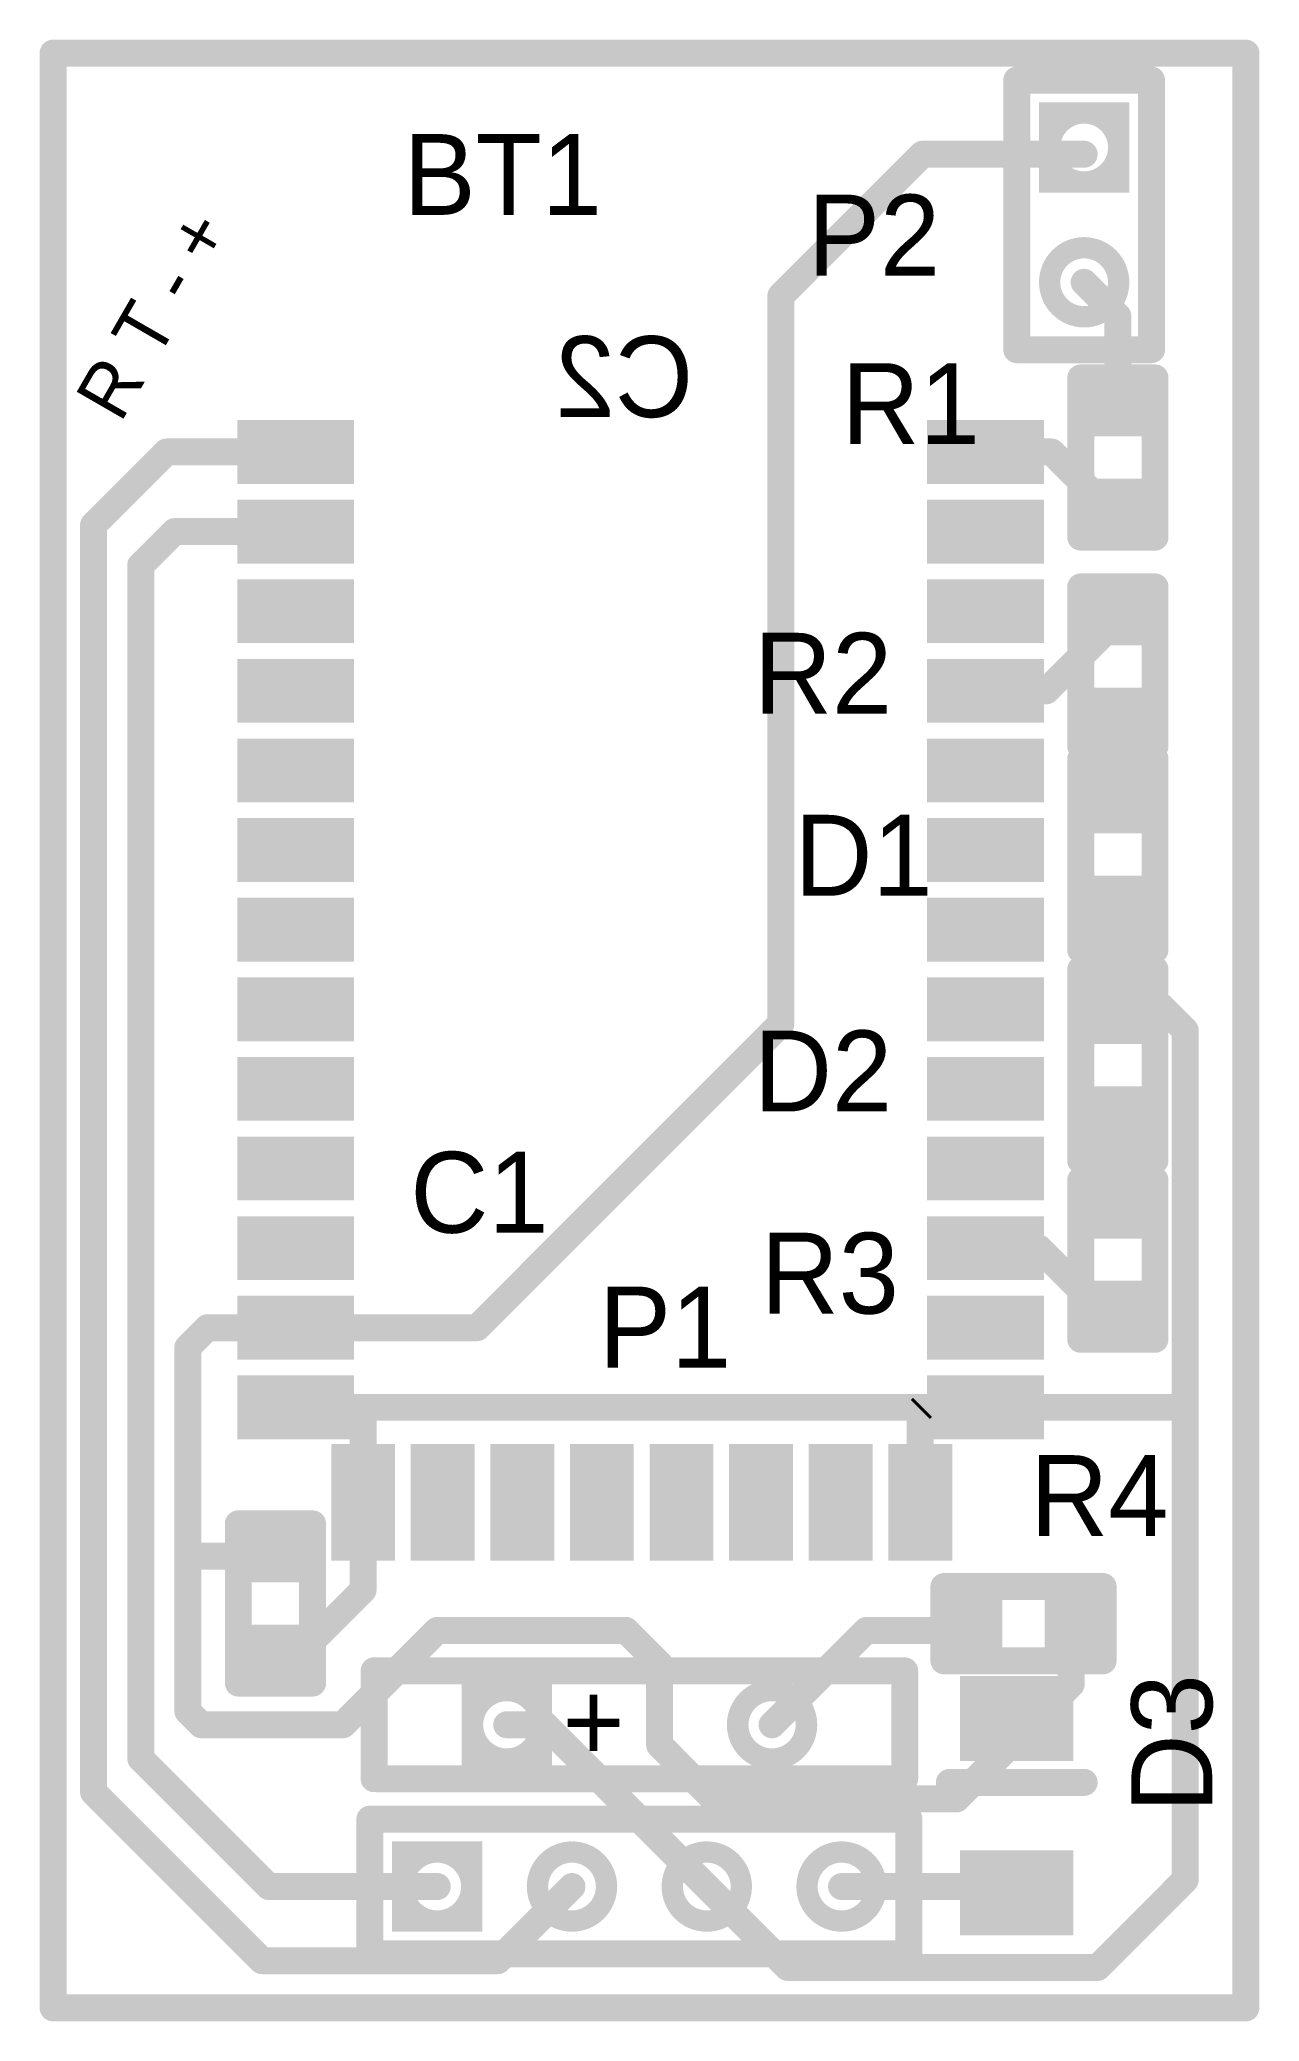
# Model space of a CAD drawing. Extents: x 93.9 to 116.8, y 42.7 to 80.
import ezdxf

# ---------------------------------------------------------------- set-up
doc = ezdxf.new("R2010")
doc.units = 0
for name, color, linetype in [('BOTTOMLAYER', 5, 'CONTINUOUS'), ('BOTTOMOVERLAY', 54, 'CONTINUOUS'), ('BOTTOMSOLDER', 6, 'CONTINUOUS'), ('KEEPOUTLAYER', 6, 'CONTINUOUS'), ('MULTILAYER', 9, 'CONTINUOUS'), ('TOPLAYER', 1, 'CONTINUOUS'), ('TOPOVERLAY', 2, 'CONTINUOUS'), ('TOPPASTE', 8, 'CONTINUOUS'), ('TOPSOLDER', 216, 'CONTINUOUS')]:
    doc.layers.add(name, color=color, linetype=linetype)

msp = doc.modelspace()

# ---------------------------------------------------------------- texts
at = {"layer": 'BOTTOMOVERLAY', "text_generation_flag": 2}
for s, height, rotation, p in [('C2', 1.524, 360, (106.172, 72.898)), ('+', 1.5, 180, (103.7082, 49.022))]:
    msp.add_text(s, height=height, rotation=rotation, dxfattribs=at).set_placement(p)
at = {"layer": 'TOPLAYER'}
msp.add_text('R T - +', height=1.016, rotation=60, dxfattribs=at).set_placement((95.377, 72.771))
at = {"layer": 'TOPOVERLAY'}
for s, p in [('BT1', (100.711, 76.708)), ('P2', (108.331, 75.565)), ('R1', (108.966, 72.39)), ('R2', (107.315, 67.31)), ('D1', (108.077, 63.881)), ('D2', (107.315, 59.817)), ('C1', (100.838, 57.531)), ('R3', (107.442, 56.007)), ('P1', (104.394, 54.991)), ('R4', (112.522, 51.816))]:
    msp.add_text(s, height=1.524, dxfattribs=at).set_placement(p)
msp.add_text('D3', height=1.524, rotation=90, dxfattribs=at).set_placement((115.951, 46.609))

# ---------------------------------------------------------------- linework, layer by layer
at = {"layer": 'BOTTOMLAYER'}
for points, const_width in [([(112.938001, 78.727998), (112.938001, 77.228001)], 0.299999), ([(114.137999, 78.727998), (114.137999, 77.228001)], 0.299999), ([(114.287999, 78.577999), (112.788001, 78.577999)], 0.299999), ([(114.287999, 77.378001), (112.788001, 77.378001)], 0.299999), ([(101.906001, 48.857248), (103.405998, 48.857248)], 0.305499), ([(102.058752, 49.009998), (102.058752, 47.510001)], 0.305499), ([(103.253248, 49.009998), (103.253248, 47.510001)], 0.305499), ([(101.906001, 47.662752), (103.405998, 47.662752)], 0.305499), ([(100.596001, 45.811999), (102.095998, 45.811999)], 0.299999), ([(100.746001, 45.961998), (100.746001, 44.462001)], 0.299999), ([(101.945999, 45.961998), (101.945999, 44.462001)], 0.299999), ([(100.596001, 44.612001), (102.095998, 44.612001)], 0.299999)]:
    msp.add_lwpolyline(points, dxfattribs=dict(at, const_width=const_width))
for points, const_width in [([(112.938001, 77.978, 1), (114.137999, 77.978, 1)], 0.299999), ([(112.938001, 75.438, 1), (114.137999, 75.438, 1)], 0.299999), ([(102.058749, 48.26, 1), (103.25325, 48.26, 1)], 0.305499), ([(107.05875, 48.26, 1), (108.253251, 48.26, 1)], 0.305499), ([(100.746001, 45.212, 1), (101.945999, 45.212, 1)], 0.299999), ([(103.286001, 45.212, 1), (104.485999, 45.212, 1)], 0.299999), ([(105.826001, 45.212, 1), (107.025999, 45.212, 1)], 0.299999), ([(108.366001, 45.212, 1), (109.565999, 45.212, 1)], 0.299999)]:
    msp.add_lwpolyline(points, format="xyb", close=True, dxfattribs=dict(at, const_width=const_width))
at = {"layer": 'BOTTOMOVERLAY', "const_width": 0.508}
for points in [[(100.156, 47.244), (100.156, 49.276)], [(100.203, 49.276), (110.109, 49.276)], [(110.156, 47.244), (110.156, 49.276)], [(100.203, 47.244), (110.109, 47.244)]]:
    msp.add_lwpolyline(points, dxfattribs=at)
at = {"layer": 'BOTTOMOVERLAY', "const_width": 0.254}
for points in [[(100.029, 49.276, 1), (100.283, 49.276, 1)], [(100.076, 49.276, 1), (100.33, 49.276, 1)], [(109.982, 49.276, 1), (110.236, 49.276, 1)], [(110.029, 49.276, 1), (110.283, 49.276, 1)], [(100.029, 47.244, 1), (100.283, 47.244, 1)], [(100.076, 47.244, 1), (100.33, 47.244, 1)], [(109.982, 47.244, 1), (110.236, 47.244, 1)], [(110.029, 47.244, 1), (110.283, 47.244, 1)]]:
    msp.add_lwpolyline(points, format="xyb", close=True, dxfattribs=at)
at = {"layer": 'BOTTOMSOLDER'}
for points, const_width in [([(114.389598, 78.628799), (112.686401, 78.628799)], 0.401599), ([(112.887201, 78.829598), (112.887201, 77.126402)], 0.401599), ([(114.188799, 78.829598), (114.188799, 77.126402)], 0.401599), ([(114.389598, 77.327201), (112.686401, 77.327201)], 0.401599), ([(102.007952, 49.111598), (102.007952, 47.408401)], 0.407098), ([(103.304048, 49.111598), (103.304048, 47.408401)], 0.407098), ([(101.804401, 48.908048), (103.507598, 48.908048)], 0.407098), ([(101.804401, 47.611952), (103.507598, 47.611952)], 0.407098), ([(100.494401, 45.862799), (102.197598, 45.862799)], 0.401599), ([(100.695201, 46.063598), (100.695201, 44.360401)], 0.401599), ([(101.996799, 46.063598), (101.996799, 44.360401)], 0.401599), ([(100.494401, 44.561201), (102.197598, 44.561201)], 0.401599)]:
    msp.add_lwpolyline(points, dxfattribs=dict(at, const_width=const_width))
for points, const_width in [([(112.887201, 77.978, 1), (114.188799, 77.978, 1)], 0.401599), ([(112.887201, 75.438, 1), (114.188799, 75.438, 1)], 0.401599), ([(102.007949, 48.26, 1), (103.30405, 48.26, 1)], 0.407098), ([(107.00795, 48.26, 1), (108.304051, 48.26, 1)], 0.407098), ([(100.695201, 45.212, 1), (101.996799, 45.212, 1)], 0.401599), ([(103.235201, 45.212, 1), (104.536799, 45.212, 1)], 0.401599), ([(105.775201, 45.212, 1), (107.076799, 45.212, 1)], 0.401599), ([(108.315201, 45.212, 1), (109.616799, 45.212, 1)], 0.401599)]:
    msp.add_lwpolyline(points, format="xyb", close=True, dxfattribs=dict(at, const_width=const_width))
at = {"layer": 'KEEPOUTLAYER', "const_width": 0.508}
for points in [[(94.107, 42.926), (94.107, 79.756)], [(94.107, 79.756), (116.586, 79.756)], [(116.586, 42.926), (116.586, 79.756)], [(94.107, 42.926), (116.586, 42.926)]]:
    msp.add_lwpolyline(points, dxfattribs=at)
at = {"layer": 'KEEPOUTLAYER', "const_width": 0.254}
for points in [[(93.98, 79.756, 1), (94.234, 79.756, 1)], [(93.98, 79.756, 1), (94.234, 79.756, 1)], [(116.459, 79.756, 1), (116.713, 79.756, 1)], [(116.459, 79.756, 1), (116.713, 79.756, 1)], [(93.98, 42.926, 1), (94.234, 42.926, 1)], [(93.98, 42.926, 1), (94.234, 42.926, 1)], [(116.459, 42.926, 1), (116.713, 42.926, 1)], [(116.459, 42.926, 1), (116.713, 42.926, 1)]]:
    msp.add_lwpolyline(points, format="xyb", close=True, dxfattribs=at)
at = {"layer": 'MULTILAYER'}
for points, const_width in [([(112.938001, 78.727998), (112.938001, 77.228001)], 0.299999), ([(114.137999, 78.727998), (114.137999, 77.228001)], 0.299999), ([(114.287999, 78.577999), (112.788001, 78.577999)], 0.299999), ([(114.287999, 77.378001), (112.788001, 77.378001)], 0.299999), ([(101.906001, 48.857248), (103.405998, 48.857248)], 0.305499), ([(102.058752, 49.009998), (102.058752, 47.510001)], 0.305499), ([(103.253248, 49.009998), (103.253248, 47.510001)], 0.305499), ([(101.906001, 47.662752), (103.405998, 47.662752)], 0.305499), ([(100.596001, 45.811999), (102.095998, 45.811999)], 0.299999), ([(100.746001, 45.961998), (100.746001, 44.462001)], 0.299999), ([(101.945999, 45.961998), (101.945999, 44.462001)], 0.299999), ([(100.596001, 44.612001), (102.095998, 44.612001)], 0.299999)]:
    msp.add_lwpolyline(points, dxfattribs=dict(at, const_width=const_width))
for points, const_width in [([(112.938001, 77.978, 1), (114.137999, 77.978, 1)], 0.299999), ([(112.938001, 75.438, 1), (114.137999, 75.438, 1)], 0.299999), ([(102.058749, 48.26, 1), (103.25325, 48.26, 1)], 0.305499), ([(107.05875, 48.26, 1), (108.253251, 48.26, 1)], 0.305499), ([(100.746001, 45.212, 1), (101.945999, 45.212, 1)], 0.299999), ([(103.286001, 45.212, 1), (104.485999, 45.212, 1)], 0.299999), ([(105.826001, 45.212, 1), (107.025999, 45.212, 1)], 0.299999), ([(108.366001, 45.212, 1), (109.565999, 45.212, 1)], 0.299999)]:
    msp.add_lwpolyline(points, format="xyb", close=True, dxfattribs=dict(at, const_width=const_width))
at = {"layer": 'TOPLAYER'}
for points, const_width in [([(112.938001, 78.727998), (112.938001, 77.228001)], 0.299999), ([(114.137999, 78.727998), (114.137999, 77.228001)], 0.299999), ([(114.287999, 78.577999), (112.788001, 78.577999)], 0.299999), ([(107.823, 75.184), (110.49, 77.851)], 0.508), ([(110.49, 77.851), (113.538, 77.851)], 0.508), ([(114.287999, 77.378001), (112.788001, 77.378001)], 0.299999), ([(107.823, 61.468), (107.823, 75.184)], 0.508), ([(113.538, 75.438), (114.173, 74.803)], 0.508), ([(114.173, 73.035998), (114.173, 74.803)], 0.508), ([(113.9355, 73.435997), (113.9355, 72.635999)], 0.475), ([(114.4105, 73.435997), (114.4105, 72.635999)], 0.475), ([(98.178976, 71.740951), (98.178976, 72.740949)], 1.000001), ([(99.178974, 71.740951), (99.178974, 72.740949)], 1.000001), ([(111.178975, 72.740949), (111.178975, 71.740951)], 1.000001), ([(112.178973, 72.740949), (112.178973, 71.740951)], 1.000001), ([(114.648, 73.235998), (113.698, 73.235998)], 0.399999), ([(114.648, 72.835999), (113.698, 72.835999)], 0.399999), ([(94.869, 70.866), (96.24395, 72.24095)], 0.508), ([(96.24395, 72.24095), (98.678975, 72.24095)], 0.508), ([(99.678975, 72.49095), (97.678974, 72.49095)], 0.499999), ([(110.678973, 72.49095), (112.678975, 72.49095)], 0.499999), ([(111.678974, 72.24095), (112.92505, 72.24095)], 0.508), ([(112.92505, 72.24095), (113.930003, 71.235997)], 0.508), ([(99.678975, 71.990951), (97.678974, 71.990951)], 0.499999), ([(110.678973, 71.990951), (112.678975, 71.990951)], 0.499999), ([(98.178976, 70.240949), (98.178976, 71.240947)], 1.000001), ([(99.178974, 70.240949), (99.178974, 71.240947)], 1.000001), ([(111.178975, 71.240947), (111.178975, 70.240949)], 1.000001), ([(112.178973, 71.240947), (112.178973, 70.240949)], 1.000001), ([(113.9355, 71.635996), (113.9355, 70.835998)], 0.475), ([(114.4105, 71.635996), (114.4105, 70.835998)], 0.475), ([(114.648, 71.435996), (113.698, 71.435996)], 0.399999), ([(113.930003, 71.235997), (114.173, 71.235997)], 0.508), ([(94.869, 46.99), (94.869, 70.866)], 0.508), ([(95.758, 70.104), (96.394948, 70.740948)], 0.508), ([(96.394948, 70.740948), (98.678975, 70.740948)], 0.508), ([(99.678975, 70.990948), (97.678974, 70.990948)], 0.499999), ([(110.678973, 70.990948), (112.678975, 70.990948)], 0.499999), ([(114.648, 71.035997), (113.698, 71.035997)], 0.399999), ([(99.678975, 70.490949), (97.678974, 70.490949)], 0.499999), ([(110.678973, 70.490949), (112.678975, 70.490949)], 0.499999), ([(95.758, 47.625), (95.758, 70.104)], 0.508), ([(98.178976, 68.74095), (98.178976, 69.740948)], 1.000001), ([(99.178974, 68.74095), (99.178974, 69.740948)], 1.000001), ([(111.178975, 69.740948), (111.178975, 68.74095)], 1.000001), ([(112.178973, 69.740948), (112.178973, 68.74095)], 1.000001), ([(99.678975, 69.490948), (97.678974, 69.490948)], 0.499999), ([(110.678973, 69.490948), (112.678975, 69.490948)], 0.499999), ([(113.698, 69.299003), (114.648, 69.299003)], 0.399999), ([(113.9355, 68.699004), (113.9355, 69.499002)], 0.475), ([(114.4105, 68.699004), (114.4105, 69.499002)], 0.475), ([(99.678975, 68.990949), (97.678974, 68.990949)], 0.499999), ([(110.678973, 68.990949), (112.678975, 68.990949)], 0.499999), ([(112.825949, 67.740949), (114.173, 69.088)], 0.508), ([(113.698, 68.899004), (114.648, 68.899004)], 0.399999), ([(114.173, 69.088), (114.173, 69.099003)], 0.508), ([(98.178976, 67.24095), (98.178976, 68.240948)], 1.000001), ([(99.178974, 67.24095), (99.178974, 68.240948)], 1.000001), ([(111.178975, 68.240948), (111.178975, 67.24095)], 1.000001), ([(112.178973, 68.240948), (112.178973, 67.24095)], 1.000001), ([(99.678975, 67.990949), (97.678974, 67.990949)], 0.499999), ([(110.678973, 67.990949), (112.678975, 67.990949)], 0.499999), ([(111.678974, 67.740949), (112.825949, 67.740949)], 0.508), ([(99.678975, 67.49095), (97.678974, 67.49095)], 0.499999), ([(110.678973, 67.49095), (112.678975, 67.49095)], 0.499999), ([(113.698, 67.499001), (114.648, 67.499001)], 0.399999), ([(113.9355, 66.899003), (113.9355, 67.699001)], 0.475), ([(114.4105, 66.899003), (114.4105, 67.699001)], 0.475), ([(98.178976, 65.740951), (98.178976, 66.740949)], 1.000001), ([(99.178974, 65.740951), (99.178974, 66.740949)], 1.000001), ([(111.178975, 66.740949), (111.178975, 65.740951)], 1.000001), ([(112.178973, 66.740949), (112.178973, 65.740951)], 1.000001), ([(113.698, 67.099002), (114.648, 67.099002)], 0.399999), ([(114.173, 65.759), (114.173, 67.299002)], 0.508), ([(99.678975, 66.490949), (97.678974, 66.490949)], 0.499999), ([(110.678973, 66.490949), (112.678975, 66.490949)], 0.499999), ([(113.848002, 66.358999), (113.848002, 65.159001)], 0.649999), ([(114.497998, 66.358999), (114.497998, 65.159001)], 0.649999), ([(99.678975, 65.99095), (97.678974, 65.99095)], 0.499999), ([(110.678973, 65.99095), (112.678975, 65.99095)], 0.499999), ([(114.822999, 66.058999), (113.523001, 66.058999)], 0.599999), ([(98.178976, 64.240951), (98.178976, 65.240949)], 1.000001), ([(99.178974, 64.240951), (99.178974, 65.240949)], 1.000001), ([(111.178975, 65.240949), (111.178975, 64.240951)], 1.000001), ([(112.178973, 65.240949), (112.178973, 64.240951)], 1.000001), ([(114.822999, 65.459), (113.523001, 65.459)], 0.599999), ([(99.678975, 64.99095), (97.678974, 64.99095)], 0.499999), ([(110.678973, 64.99095), (112.678975, 64.99095)], 0.499999), ([(99.678975, 64.490951), (97.678974, 64.490951)], 0.499999), ([(110.678973, 64.490951), (112.678975, 64.490951)], 0.499999), ([(98.178976, 62.740949), (98.178976, 63.740947)], 1.000001), ([(99.178974, 62.740949), (99.178974, 63.740947)], 1.000001), ([(111.178975, 63.740947), (111.178975, 62.740949)], 1.000001), ([(112.178973, 63.740947), (112.178973, 62.740949)], 1.000001), ([(113.848002, 64.158998), (113.848002, 62.959)], 0.649999), ([(114.497998, 64.158998), (114.497998, 62.959)], 0.649999), ([(114.822999, 63.858999), (113.523001, 63.858999)], 0.599999), ([(99.678975, 63.490947), (97.678974, 63.490947)], 0.499999), ([(110.678973, 63.490947), (112.678975, 63.490947)], 0.499999), ([(114.822999, 63.259), (113.523001, 63.259)], 0.599999), ([(114.173, 61.790001), (114.173, 63.558999)], 0.508), ([(99.678975, 62.990948), (97.678974, 62.990948)], 0.499999), ([(110.678973, 62.990948), (112.678975, 62.990948)], 0.499999), ([(98.178976, 61.240949), (98.178976, 62.240947)], 1.000001), ([(99.178974, 61.240949), (99.178974, 62.240947)], 1.000001), ([(111.178975, 62.240947), (111.178975, 61.240949)], 1.000001), ([(112.178973, 62.240947), (112.178973, 61.240949)], 1.000001), ([(113.523001, 62.09), (114.822999, 62.09)], 0.599999), ([(113.848002, 61.190002), (113.848002, 62.39)], 0.649999), ([(114.497998, 61.190002), (114.497998, 62.39)], 0.649999), ([(99.678975, 61.990948), (97.678974, 61.990948)], 0.499999), ([(110.678973, 61.990948), (112.678975, 61.990948)], 0.499999), ([(114.173, 61.790001), (114.993999, 61.790001)], 0.508), ([(114.993999, 61.790001), (115.443, 61.341)], 0.508), ([(99.678975, 61.490949), (97.678974, 61.490949)], 0.499999), ([(102.09595, 55.74095), (107.823, 61.468)], 0.508), ([(110.678973, 61.490949), (112.678975, 61.490949)], 0.499999), ([(113.523001, 61.490001), (114.822999, 61.490001)], 0.599999), ([(98.178976, 59.74095), (98.178976, 60.740948)], 1.000001), ([(99.178974, 59.74095), (99.178974, 60.740948)], 1.000001), ([(111.178975, 60.740948), (111.178975, 59.74095)], 1.000001), ([(112.178973, 60.740948), (112.178973, 59.74095)], 1.000001), ([(115.443, 45.339), (115.443, 61.341)], 0.508), ([(99.678975, 60.490948), (97.678974, 60.490948)], 0.499999), ([(110.678973, 60.490948), (112.678975, 60.490948)], 0.499999), ([(113.848002, 58.990001), (113.848002, 60.189999)], 0.649999), ([(114.497998, 58.990001), (114.497998, 60.189999)], 0.649999), ([(99.678975, 59.990949), (97.678974, 59.990949)], 0.499999), ([(110.678973, 59.990949), (112.678975, 59.990949)], 0.499999), ([(113.523001, 59.89), (114.822999, 59.89)], 0.599999), ([(98.178976, 58.24095), (98.178976, 59.240948)], 1.000001), ([(99.178974, 58.24095), (99.178974, 59.240948)], 1.000001), ([(111.178975, 59.240948), (111.178975, 58.24095)], 1.000001), ([(112.178973, 59.240948), (112.178973, 58.24095)], 1.000001), ([(114.173, 57.922998), (114.173, 59.59)], 0.508), ([(113.523001, 59.290001), (114.822999, 59.290001)], 0.599999), ([(99.678975, 58.990949), (97.678974, 58.990949)], 0.499999), ([(110.678973, 58.990949), (112.678975, 58.990949)], 0.499999), ([(99.678975, 58.49095), (97.678974, 58.49095)], 0.499999), ([(110.678973, 58.49095), (112.678975, 58.49095)], 0.499999), ([(114.648, 58.122998), (113.698, 58.122998)], 0.399999), ([(113.9355, 58.322997), (113.9355, 57.522999)], 0.475), ([(114.4105, 58.322997), (114.4105, 57.522999)], 0.475), ([(98.178976, 56.740951), (98.178976, 57.740949)], 1.000001), ([(99.178974, 56.740951), (99.178974, 57.740949)], 1.000001), ([(111.178975, 57.740949), (111.178975, 56.740951)], 1.000001), ([(112.178973, 57.740949), (112.178973, 56.740951)], 1.000001), ([(114.648, 57.722999), (113.698, 57.722999)], 0.399999), ([(99.678975, 57.490949), (97.678974, 57.490949)], 0.499999), ([(110.678973, 57.490949), (112.678975, 57.490949)], 0.499999), ([(99.678975, 56.99095), (97.678974, 56.99095)], 0.499999), ([(110.678973, 56.99095), (112.678975, 56.99095)], 0.499999), ([(111.678974, 57.24095), (112.68505, 57.24095)], 0.508), ([(112.68505, 57.24095), (113.803003, 56.122997)], 0.508), ([(113.9355, 56.522996), (113.9355, 55.722998)], 0.475), ([(114.4105, 56.522996), (114.4105, 55.722998)], 0.475), ([(98.178976, 55.240951), (98.178976, 56.240949)], 1.000001), ([(99.178974, 55.240951), (99.178974, 56.240949)], 1.000001), ([(111.178975, 56.240949), (111.178975, 55.240951)], 1.000001), ([(112.178973, 56.240949), (112.178973, 55.240951)], 1.000001), ([(114.648, 56.322996), (113.698, 56.322996)], 0.399999), ([(99.678975, 55.99095), (97.678974, 55.99095)], 0.499999), ([(110.678973, 55.99095), (112.678975, 55.99095)], 0.499999), ([(114.648, 55.922997), (113.698, 55.922997)], 0.399999), ([(113.803003, 56.122997), (114.173, 56.122997)], 0.508), ([(96.647, 55.372), (97.01595, 55.74095)], 0.508), ([(97.01595, 55.74095), (98.678975, 55.74095)], 0.508), ([(99.678975, 55.490951), (97.678974, 55.490951)], 0.499999), ([(98.678975, 55.74095), (102.09595, 55.74095)], 0.508), ([(110.678973, 55.490951), (112.678975, 55.490951)], 0.499999), ([(96.647, 48.514), (96.647, 55.372)], 0.508), ([(98.178976, 53.740949), (98.178976, 54.740947)], 1.000001), ([(99.178974, 53.740949), (99.178974, 54.740947)], 1.000001), ([(111.178975, 54.740947), (111.178975, 53.740949)], 1.000001), ([(112.178973, 54.740947), (112.178973, 53.740949)], 1.000001), ([(99.678975, 54.490948), (97.678974, 54.490948)], 0.499999), ([(110.678973, 54.490948), (112.678975, 54.490948)], 0.499999), ([(99.678975, 53.990949), (97.678974, 53.990949)], 0.499999), ([(98.678975, 54.240948), (99.949, 54.240948)], 0.508), ([(98.678975, 54.240948), (98.817923, 54.102)], 0.508), ([(99.949, 52.450949), (99.949, 54.240948)], 0.508), ([(99.949, 54.240948), (110.49, 54.240948)], 0.508), ([(110.448999, 54.199947), (110.49, 54.240948)], 0.508), ([(110.448999, 52.450949), (110.448999, 54.199947)], 0.508), ([(110.49, 54.240948), (111.678974, 54.240948)], 0.508), ([(110.678973, 53.990949), (112.678975, 53.990949)], 0.499999), ([(111.678974, 54.240948), (115.443, 54.240948)], 0.508), ([(100.448999, 52.950948), (99.449001, 52.950948)], 1.000001), ([(99.699, 53.45095), (99.699, 51.450949)], 0.499999), ([(100.198999, 53.45095), (100.198999, 51.450949)], 0.499999), ([(101.948999, 52.950948), (100.949001, 52.950948)], 1.000001), ([(101.199, 53.45095), (101.199, 51.450949)], 0.499999), ([(101.698999, 53.45095), (101.698999, 51.450949)], 0.499999), ([(103.448998, 52.950948), (102.449, 52.950948)], 1.000001), ([(102.699, 53.45095), (102.699, 51.450949)], 0.499999), ([(103.198999, 53.45095), (103.198999, 51.450949)], 0.499999), ([(104.949, 52.950948), (103.949002, 52.950948)], 1.000001), ([(104.199002, 53.45095), (104.199002, 51.450949)], 0.499999), ([(104.699001, 53.45095), (104.699001, 51.450949)], 0.499999), ([(106.449, 52.950948), (105.449002, 52.950948)], 1.000001), ([(105.699001, 53.45095), (105.699001, 51.450949)], 0.499999), ([(106.199, 53.45095), (106.199, 51.450949)], 0.499999), ([(107.948999, 52.950948), (106.949001, 52.950948)], 1.000001), ([(107.199001, 53.45095), (107.199001, 51.450949)], 0.499999), ([(107.699, 53.45095), (107.699, 51.450949)], 0.499999), ([(109.448999, 52.950948), (108.449001, 52.950948)], 1.000001), ([(108.699, 53.45095), (108.699, 51.450949)], 0.499999), ([(109.198999, 53.45095), (109.198999, 51.450949)], 0.499999), ([(110.948998, 52.950948), (109.949, 52.950948)], 1.000001), ([(110.199, 53.45095), (110.199, 51.450949)], 0.499999), ([(110.698999, 53.45095), (110.698999, 51.450949)], 0.499999), ([(99.949, 50.8), (99.949, 52.450949)], 0.508), ([(100.448999, 51.95095), (99.449001, 51.95095)], 1.000001), ([(101.948999, 51.95095), (100.949001, 51.95095)], 1.000001), ([(103.448998, 51.95095), (102.449, 51.95095)], 1.000001), ([(104.949, 51.95095), (103.949002, 51.95095)], 1.000001), ([(106.449, 51.95095), (105.449002, 51.95095)], 1.000001), ([(107.948999, 51.95095), (106.949001, 51.95095)], 1.000001), ([(109.448999, 51.95095), (108.449001, 51.95095)], 1.000001), ([(110.948998, 51.95095), (109.949, 51.95095)], 1.000001), ([(98.0605, 51.046002), (98.0605, 51.846)], 0.475), ([(98.5355, 51.046002), (98.5355, 51.846)], 0.475), ([(96.647, 51.435), (98.171, 51.435)], 0.508), ([(97.823, 51.646), (98.773, 51.646)], 0.399999), ([(97.823, 51.246001), (98.773, 51.246001)], 0.399999), ([(98.806, 49.657), (99.949, 50.8)], 0.508), ([(111.295002, 50.64), (111.295002, 49.69)], 0.399999), ([(111.695001, 50.64), (111.695001, 49.69)], 0.399999), ([(113.095004, 50.64), (113.095004, 49.69)], 0.399999), ([(113.495003, 50.64), (113.495003, 49.69)], 0.399999), ([(111.095003, 50.4025), (111.895001, 50.4025)], 0.475), ([(112.895004, 50.4025), (113.695002, 50.4025)], 0.475), ([(97.823, 49.845999), (98.773, 49.845999)], 0.399999), ([(98.0605, 49.246), (98.0605, 50.045998)], 0.475), ([(98.5355, 49.246), (98.5355, 50.045998)], 0.475), ([(99.568, 48.26), (101.346, 50.038)], 0.508), ([(101.346, 50.038), (104.902, 50.038)], 0.508), ([(104.902, 50.038), (105.537, 49.403)], 0.508), ([(107.656, 48.26), (109.434, 50.038)], 0.508), ([(109.434, 50.038), (111.506, 50.038)], 0.508), ([(111.095003, 49.9275), (111.895001, 49.9275)], 0.475), ([(112.895004, 49.9275), (113.695002, 49.9275)], 0.475), ([(113.295003, 49.026653), (113.295003, 50.038)], 0.508), ([(98.298, 49.657), (98.806, 49.657)], 0.508), ([(97.823, 49.446), (98.773, 49.446)], 0.399999), ([(105.537, 47.879), (105.537, 49.403)], 0.508), ([(111.7854, 49.07915), (111.7854, 47.68215)], 0.9652), ([(112.7506, 49.07915), (112.7506, 47.68215)], 0.9652), ([(101.906001, 48.857248), (103.405998, 48.857248)], 0.305499), ([(102.058752, 49.009998), (102.058752, 47.510001)], 0.305499), ([(103.253248, 49.009998), (103.253248, 47.510001)], 0.305499), ([(111.13135, 46.863), (113.295003, 49.026653)], 0.508), ([(111.3028, 48.7299), (113.2332, 48.7299)], 0.6985), ([(96.647, 48.514), (96.901, 48.26)], 0.508), ([(96.901, 48.26), (99.568, 48.26)], 0.508), ([(102.656, 48.26), (103.378, 48.26)], 0.508), ([(103.378, 48.26), (106.426, 45.212)], 0.508), ([(111.3028, 48.0314), (113.2332, 48.0314)], 0.6985), ([(95.758, 47.625), (98.171, 45.212)], 0.508), ([(101.906001, 47.662752), (103.405998, 47.662752)], 0.305499), ([(105.537, 47.879), (106.553, 46.863)], 0.508), ([(94.869, 46.99), (98.044, 43.815)], 0.508), ([(106.553, 46.863), (111.13135, 46.863)], 0.508), ([(100.596001, 45.811999), (102.095998, 45.811999)], 0.299999), ([(100.746001, 45.961998), (100.746001, 44.462001)], 0.299999), ([(101.945999, 45.961998), (101.945999, 44.462001)], 0.299999), ([(111.7854, 45.78985), (111.7854, 44.39285)], 0.9652), ([(112.7506, 45.78985), (112.7506, 44.39285)], 0.9652), ([(111.3028, 45.4406), (113.2332, 45.4406)], 0.6985), ([(113.792, 43.688), (115.443, 45.339)], 0.508), ([(98.171, 45.212), (101.346, 45.212)], 0.508), ([(102.489, 43.815), (103.886, 45.212)], 0.508), ([(106.426, 45.212), (107.95, 43.688)], 0.508), ([(108.966, 45.212), (111.76635, 45.212)], 0.508), ([(111.3028, 44.7421), (113.2332, 44.7421)], 0.6985), ([(100.596001, 44.612001), (102.095998, 44.612001)], 0.299999), ([(98.044, 43.815), (102.489, 43.815)], 0.508), ([(107.95, 43.688), (113.792, 43.688)], 0.508)]:
    msp.add_lwpolyline(points, dxfattribs=dict(at, const_width=const_width))
for points, const_width in [([(112.938001, 77.978, 1), (114.137999, 77.978, 1)], 0.299999), ([(110.363, 77.851, 1), (110.617, 77.851, 1)], 0.254), ([(110.363, 77.851, 1), (110.617, 77.851, 1)], 0.254), ([(113.411, 77.851, 1), (113.665, 77.851, 1)], 0.254), ([(112.938001, 75.438, 1), (114.137999, 75.438, 1)], 0.299999), ([(107.696, 75.184, 1), (107.95, 75.184, 1)], 0.254), ([(107.696, 75.184, 1), (107.95, 75.184, 1)], 0.254), ([(113.411, 75.438, 1), (113.665, 75.438, 1)], 0.254), ([(114.046, 74.803, 1), (114.3, 74.803, 1)], 0.254), ([(114.046, 74.803, 1), (114.3, 74.803, 1)], 0.254), ([(113.973, 73.035998, 1), (114.373, 73.035998, 1)], 0.399999), ([(114.046, 73.035998, 1), (114.3, 73.035998, 1)], 0.254), ([(96.11695, 72.24095, 1), (96.37095, 72.24095, 1)], 0.254), ([(96.11695, 72.24095, 1), (96.37095, 72.24095, 1)], 0.254), ([(98.428975, 72.24095, 1), (98.928974, 72.24095, 1)], 0.499999), ([(98.551975, 72.24095, 1), (98.805975, 72.24095, 1)], 0.254), ([(111.428974, 72.24095, 1), (111.928973, 72.24095, 1)], 0.499999), ([(111.551974, 72.24095, 1), (111.805974, 72.24095, 1)], 0.254), ([(112.79805, 72.24095, 1), (113.05205, 72.24095, 1)], 0.254), ([(112.79805, 72.24095, 1), (113.05205, 72.24095, 1)], 0.254), ([(113.803003, 71.235997, 1), (114.057003, 71.235997, 1)], 0.254), ([(113.803003, 71.235997, 1), (114.057003, 71.235997, 1)], 0.254), ([(113.973, 71.235997, 1), (114.373, 71.235997, 1)], 0.399999), ([(114.046, 71.235997, 1), (114.3, 71.235997, 1)], 0.254), ([(94.742, 70.866, 1), (94.996, 70.866, 1)], 0.254), ([(94.742, 70.866, 1), (94.996, 70.866, 1)], 0.254), ([(96.267948, 70.740948, 1), (96.521948, 70.740948, 1)], 0.254), ([(96.267948, 70.740948, 1), (96.521948, 70.740948, 1)], 0.254), ([(98.428975, 70.740948, 1), (98.928974, 70.740948, 1)], 0.499999), ([(98.551975, 70.740948, 1), (98.805975, 70.740948, 1)], 0.254), ([(111.428974, 70.740948, 1), (111.928973, 70.740948, 1)], 0.499999), ([(95.631, 70.104, 1), (95.885, 70.104, 1)], 0.254), ([(95.631, 70.104, 1), (95.885, 70.104, 1)], 0.254), ([(98.428975, 69.240949, 1), (98.928974, 69.240949, 1)], 0.499999), ([(111.428974, 69.240949, 1), (111.928973, 69.240949, 1)], 0.499999), ([(113.973, 69.099003, 1), (114.373, 69.099003, 1)], 0.399999), ([(114.046, 69.099003, 1), (114.3, 69.099003, 1)], 0.254), ([(114.046, 69.088, 1), (114.3, 69.088, 1)], 0.254), ([(114.046, 69.088, 1), (114.3, 69.088, 1)], 0.254), ([(98.428975, 67.740949, 1), (98.928974, 67.740949, 1)], 0.499999), ([(111.428974, 67.740949, 1), (111.928973, 67.740949, 1)], 0.499999), ([(111.551974, 67.740949, 1), (111.805974, 67.740949, 1)], 0.254), ([(112.698949, 67.740949, 1), (112.952949, 67.740949, 1)], 0.254), ([(112.698949, 67.740949, 1), (112.952949, 67.740949, 1)], 0.254), ([(113.973, 67.299002, 1), (114.373, 67.299002, 1)], 0.399999), ([(114.046, 67.299002, 1), (114.3, 67.299002, 1)], 0.254), ([(98.428975, 66.24095, 1), (98.928974, 66.24095, 1)], 0.499999), ([(111.428974, 66.24095, 1), (111.928973, 66.24095, 1)], 0.499999), ([(113.873001, 65.759, 1), (114.472999, 65.759, 1)], 0.599999), ([(114.046, 65.759, 1), (114.3, 65.759, 1)], 0.254), ([(98.428975, 64.74095, 1), (98.928974, 64.74095, 1)], 0.499999), ([(111.428974, 64.74095, 1), (111.928973, 64.74095, 1)], 0.499999), ([(113.873001, 63.558999, 1), (114.472999, 63.558999, 1)], 0.599999), ([(98.428975, 63.240948, 1), (98.928974, 63.240948, 1)], 0.499999), ([(111.428974, 63.240948, 1), (111.928973, 63.240948, 1)], 0.499999), ([(114.046, 63.558999, 1), (114.3, 63.558999, 1)], 0.254), ([(113.873001, 61.790001, 1), (114.472999, 61.790001, 1)], 0.599999), ([(98.428975, 61.740948, 1), (98.928974, 61.740948, 1)], 0.499999), ([(111.428974, 61.740948, 1), (111.928973, 61.740948, 1)], 0.499999), ([(114.046, 61.790001, 1), (114.3, 61.790001, 1)], 0.254), ([(114.046, 61.790001, 1), (114.3, 61.790001, 1)], 0.254), ([(114.866999, 61.790001, 1), (115.120999, 61.790001, 1)], 0.254), ([(114.866999, 61.790001, 1), (115.120999, 61.790001, 1)], 0.254), ([(107.696, 61.468, 1), (107.95, 61.468, 1)], 0.254), ([(107.696, 61.468, 1), (107.95, 61.468, 1)], 0.254), ([(115.316, 61.341, 1), (115.57, 61.341, 1)], 0.254), ([(115.316, 61.341, 1), (115.57, 61.341, 1)], 0.254), ([(98.428975, 60.240949, 1), (98.928974, 60.240949, 1)], 0.499999), ([(111.428974, 60.240949, 1), (111.928973, 60.240949, 1)], 0.499999), ([(113.873001, 59.59, 1), (114.472999, 59.59, 1)], 0.599999), ([(114.046, 59.59, 1), (114.3, 59.59, 1)], 0.254), ([(98.428975, 58.740949, 1), (98.928974, 58.740949, 1)], 0.499999), ([(111.428974, 58.740949, 1), (111.928973, 58.740949, 1)], 0.499999), ([(113.973, 57.922998, 1), (114.373, 57.922998, 1)], 0.399999), ([(114.046, 57.922998, 1), (114.3, 57.922998, 1)], 0.254), ([(98.428975, 57.24095, 1), (98.928974, 57.24095, 1)], 0.499999), ([(111.428974, 57.24095, 1), (111.928973, 57.24095, 1)], 0.499999), ([(111.551974, 57.24095, 1), (111.805974, 57.24095, 1)], 0.254), ([(112.55805, 57.24095, 1), (112.81205, 57.24095, 1)], 0.254), ([(112.55805, 57.24095, 1), (112.81205, 57.24095, 1)], 0.254), ([(113.973, 56.122997, 1), (114.373, 56.122997, 1)], 0.399999), ([(98.428975, 55.74095, 1), (98.928974, 55.74095, 1)], 0.499999), ([(111.428974, 55.74095, 1), (111.928973, 55.74095, 1)], 0.499999), ([(113.676003, 56.122997, 1), (113.930003, 56.122997, 1)], 0.254), ([(113.676003, 56.122997, 1), (113.930003, 56.122997, 1)], 0.254), ([(114.046, 56.122997, 1), (114.3, 56.122997, 1)], 0.254), ([(96.88895, 55.74095, 1), (97.14295, 55.74095, 1)], 0.254), ([(96.88895, 55.74095, 1), (97.14295, 55.74095, 1)], 0.254), ([(98.551975, 55.74095, 1), (98.805975, 55.74095, 1)], 0.254), ([(98.551975, 55.74095, 1), (98.805975, 55.74095, 1)], 0.254), ([(101.96895, 55.74095, 1), (102.22295, 55.74095, 1)], 0.254), ([(101.96895, 55.74095, 1), (102.22295, 55.74095, 1)], 0.254), ([(96.52, 55.372, 1), (96.774, 55.372, 1)], 0.254), ([(96.52, 55.372, 1), (96.774, 55.372, 1)], 0.254), ([(98.428975, 54.240948, 1), (98.928974, 54.240948, 1)], 0.499999), ([(111.428974, 54.240948, 1), (111.928973, 54.240948, 1)], 0.499999), ([(98.551975, 54.240948, 1), (98.805975, 54.240948, 1)], 0.254), ([(98.551975, 54.240948, 1), (98.805975, 54.240948, 1)], 0.254), ([(98.690923, 54.102, 1), (98.944923, 54.102, 1)], 0.254), ([(99.822, 54.240948, 1), (100.076, 54.240948, 1)], 0.254), ([(99.822, 54.240948, 1), (100.076, 54.240948, 1)], 0.254), ([(99.822, 54.240948, 1), (100.076, 54.240948, 1)], 0.254), ([(110.321999, 54.199947, 1), (110.575999, 54.199947, 1)], 0.254), ([(110.321999, 54.199947, 1), (110.575999, 54.199947, 1)], 0.254), ([(110.363, 54.240948, 1), (110.617, 54.240948, 1)], 0.254), ([(110.363, 54.240948, 1), (110.617, 54.240948, 1)], 0.254), ([(110.363, 54.240948, 1), (110.617, 54.240948, 1)], 0.254), ([(111.551974, 54.240948, 1), (111.805974, 54.240948, 1)], 0.254), ([(111.551974, 54.240948, 1), (111.805974, 54.240948, 1)], 0.254), ([(115.316, 54.240948, 1), (115.57, 54.240948, 1)], 0.254), ([(99.699, 52.450949, 1), (100.198999, 52.450949, 1)], 0.499999), ([(99.822, 52.450949, 1), (100.076, 52.450949, 1)], 0.254), ([(99.822, 52.450949, 1), (100.076, 52.450949, 1)], 0.254), ([(101.199, 52.450949, 1), (101.698999, 52.450949, 1)], 0.499999), ([(102.699, 52.450949, 1), (103.198999, 52.450949, 1)], 0.499999), ([(104.199002, 52.450949, 1), (104.699001, 52.450949, 1)], 0.499999), ([(105.699001, 52.450949, 1), (106.199, 52.450949, 1)], 0.499999), ([(107.199001, 52.450949, 1), (107.699, 52.450949, 1)], 0.499999), ([(108.699, 52.450949, 1), (109.198999, 52.450949, 1)], 0.499999), ([(110.199, 52.450949, 1), (110.698999, 52.450949, 1)], 0.499999), ([(110.321999, 52.450949, 1), (110.575999, 52.450949, 1)], 0.254), ([(96.52, 51.435, 1), (96.774, 51.435, 1)], 0.254), ([(98.098, 51.446001, 1), (98.498, 51.446001, 1)], 0.399999), ([(98.044, 51.435, 1), (98.298, 51.435, 1)], 0.254), ([(99.822, 50.8, 1), (100.076, 50.8, 1)], 0.254), ([(99.822, 50.8, 1), (100.076, 50.8, 1)], 0.254), ([(111.295002, 50.165, 1), (111.695001, 50.165, 1)], 0.399999), ([(113.095004, 50.165, 1), (113.495003, 50.165, 1)], 0.399999), ([(98.098, 49.645999, 1), (98.498, 49.645999, 1)], 0.399999), ([(101.219, 50.038, 1), (101.473, 50.038, 1)], 0.254), ([(101.219, 50.038, 1), (101.473, 50.038, 1)], 0.254), ([(104.775, 50.038, 1), (105.029, 50.038, 1)], 0.254), ([(104.775, 50.038, 1), (105.029, 50.038, 1)], 0.254), ([(109.307, 50.038, 1), (109.561, 50.038, 1)], 0.254), ([(109.307, 50.038, 1), (109.561, 50.038, 1)], 0.254), ([(111.379, 50.038, 1), (111.633, 50.038, 1)], 0.254), ([(113.168003, 50.038, 1), (113.422003, 50.038, 1)], 0.254), ([(98.171, 49.657, 1), (98.425, 49.657, 1)], 0.254), ([(98.679, 49.657, 1), (98.933, 49.657, 1)], 0.254), ([(98.679, 49.657, 1), (98.933, 49.657, 1)], 0.254), ([(105.41, 49.403, 1), (105.664, 49.403, 1)], 0.254), ([(105.41, 49.403, 1), (105.664, 49.403, 1)], 0.254), ([(102.058749, 48.26, 1), (103.25325, 48.26, 1)], 0.305499), ([(107.05875, 48.26, 1), (108.253251, 48.26, 1)], 0.305499), ([(111.91875, 48.38065, 1), (112.61725, 48.38065, 1)], 0.6985), ([(113.168003, 49.026653, 1), (113.422003, 49.026653, 1)], 0.254), ([(113.168003, 49.026653, 1), (113.422003, 49.026653, 1)], 0.254), ([(96.52, 48.514, 1), (96.774, 48.514, 1)], 0.254), ([(96.52, 48.514, 1), (96.774, 48.514, 1)], 0.254), ([(96.774, 48.26, 1), (97.028, 48.26, 1)], 0.254), ([(96.774, 48.26, 1), (97.028, 48.26, 1)], 0.254), ([(99.441, 48.26, 1), (99.695, 48.26, 1)], 0.254), ([(99.441, 48.26, 1), (99.695, 48.26, 1)], 0.254), ([(102.529, 48.26, 1), (102.783, 48.26, 1)], 0.254), ([(103.251, 48.26, 1), (103.505, 48.26, 1)], 0.254), ([(103.251, 48.26, 1), (103.505, 48.26, 1)], 0.254), ([(107.529, 48.26, 1), (107.783, 48.26, 1)], 0.254), ([(95.631, 47.625, 1), (95.885, 47.625, 1)], 0.254), ([(95.631, 47.625, 1), (95.885, 47.625, 1)], 0.254), ([(105.41, 47.879, 1), (105.664, 47.879, 1)], 0.254), ([(105.41, 47.879, 1), (105.664, 47.879, 1)], 0.254), ([(94.742, 46.99, 1), (94.996, 46.99, 1)], 0.254), ([(94.742, 46.99, 1), (94.996, 46.99, 1)], 0.254), ([(106.426, 46.863, 1), (106.68, 46.863, 1)], 0.254), ([(106.426, 46.863, 1), (106.68, 46.863, 1)], 0.254), ([(111.00435, 46.863, 1), (111.25835, 46.863, 1)], 0.254), ([(111.00435, 46.863, 1), (111.25835, 46.863, 1)], 0.254), ([(100.746001, 45.212, 1), (101.945999, 45.212, 1)], 0.299999), ([(103.286001, 45.212, 1), (104.485999, 45.212, 1)], 0.299999), ([(105.826001, 45.212, 1), (107.025999, 45.212, 1)], 0.299999), ([(108.366001, 45.212, 1), (109.565999, 45.212, 1)], 0.299999), ([(111.91875, 45.09135, 1), (112.61725, 45.09135, 1)], 0.6985), ([(115.316, 45.339, 1), (115.57, 45.339, 1)], 0.254), ([(115.316, 45.339, 1), (115.57, 45.339, 1)], 0.254), ([(98.044, 45.212, 1), (98.298, 45.212, 1)], 0.254), ([(98.044, 45.212, 1), (98.298, 45.212, 1)], 0.254), ([(101.219, 45.212, 1), (101.473, 45.212, 1)], 0.254), ([(103.759, 45.212, 1), (104.013, 45.212, 1)], 0.254), ([(106.299, 45.212, 1), (106.553, 45.212, 1)], 0.254), ([(106.299, 45.212, 1), (106.553, 45.212, 1)], 0.254), ([(108.839, 45.212, 1), (109.093, 45.212, 1)], 0.254), ([(111.63935, 45.212, 1), (111.89335, 45.212, 1)], 0.254), ([(97.917, 43.815, 1), (98.171, 43.815, 1)], 0.254), ([(97.917, 43.815, 1), (98.171, 43.815, 1)], 0.254), ([(102.362, 43.815, 1), (102.616, 43.815, 1)], 0.254), ([(102.362, 43.815, 1), (102.616, 43.815, 1)], 0.254), ([(107.823, 43.688, 1), (108.077, 43.688, 1)], 0.254), ([(107.823, 43.688, 1), (108.077, 43.688, 1)], 0.254), ([(113.665, 43.688, 1), (113.919, 43.688, 1)], 0.254), ([(113.665, 43.688, 1), (113.919, 43.688, 1)], 0.254)]:
    msp.add_lwpolyline(points, format="xyb", close=True, dxfattribs=dict(at, const_width=const_width))
at = {"layer": 'TOPOVERLAY', "const_width": 0.508}
for points in [[(112.268, 79.248), (114.808, 79.248)], [(112.268, 74.168), (112.268, 79.248)], [(114.808, 74.168), (114.808, 79.248)], [(112.268, 74.168), (114.808, 74.168)], [(113.472999, 73.635997), (114.873001, 73.635997)], [(113.472999, 70.635998), (113.472999, 73.635997)], [(114.873001, 70.635998), (114.873001, 73.635997)], [(113.472999, 70.635998), (114.873001, 70.635998)], [(113.472999, 69.699002), (114.873001, 69.699002)], [(113.472999, 66.699003), (113.472999, 69.699002)], [(114.873001, 66.699003), (114.873001, 69.699002)], [(113.472999, 66.699003), (114.873001, 66.699003)], [(113.473001, 62.859006), (113.473001, 66.458998)], [(113.473001, 66.458998), (114.872999, 66.458998)], [(114.872999, 62.859006), (114.872999, 66.458998)], [(113.473001, 63.359005), (114.872999, 63.359005)], [(113.473001, 62.859006), (114.872999, 62.859006)], [(113.473001, 58.890002), (113.473001, 62.489994)], [(113.473001, 62.489994), (114.872999, 62.489994)], [(114.872999, 58.890002), (114.872999, 62.489994)], [(113.473001, 61.989995), (114.872999, 61.989995)], [(113.473001, 58.890002), (114.872999, 58.890002)], [(113.472999, 58.522997), (114.873001, 58.522997)], [(113.472999, 55.522998), (113.472999, 58.522997)], [(114.873001, 55.522998), (114.873001, 58.522997)], [(113.472999, 55.522998), (114.873001, 55.522998)], [(97.597999, 52.046), (98.998001, 52.046)], [(97.597999, 49.046), (97.597999, 52.046)], [(98.998001, 49.046), (98.998001, 52.046)], [(110.895003, 49.464999), (110.895003, 50.865001)], [(110.895003, 50.865001), (113.895002, 50.865001)], [(113.895002, 49.464999), (113.895002, 50.865001)], [(110.895003, 49.464999), (113.895002, 49.464999)], [(97.597999, 49.046), (98.998001, 49.046)], [(110.998, 47.17415), (113.538, 47.17415)], [(100.076, 46.482), (110.236, 46.482)], [(100.076, 43.942), (100.076, 46.482)], [(110.236, 43.942), (110.236, 46.482)], [(100.076, 43.942), (110.236, 43.942)]]:
    msp.add_lwpolyline(points, dxfattribs=at)
at = {"layer": 'TOPOVERLAY', "const_width": 0.254}
for points in [[(112.141, 79.248, 1), (112.395, 79.248, 1)], [(112.141, 79.248, 1), (112.395, 79.248, 1)], [(114.681, 79.248, 1), (114.935, 79.248, 1)], [(114.681, 79.248, 1), (114.935, 79.248, 1)], [(112.141, 74.168, 1), (112.395, 74.168, 1)], [(112.141, 74.168, 1), (112.395, 74.168, 1)], [(114.681, 74.168, 1), (114.935, 74.168, 1)], [(114.681, 74.168, 1), (114.935, 74.168, 1)], [(113.345999, 73.635997, 1), (113.599999, 73.635997, 1)], [(113.345999, 73.635997, 1), (113.599999, 73.635997, 1)], [(114.746001, 73.635997, 1), (115.000001, 73.635997, 1)], [(114.746001, 73.635997, 1), (115.000001, 73.635997, 1)], [(113.345999, 70.635998, 1), (113.599999, 70.635998, 1)], [(113.345999, 70.635998, 1), (113.599999, 70.635998, 1)], [(114.746001, 70.635998, 1), (115.000001, 70.635998, 1)], [(114.746001, 70.635998, 1), (115.000001, 70.635998, 1)], [(113.345999, 69.699002, 1), (113.599999, 69.699002, 1)], [(113.345999, 69.699002, 1), (113.599999, 69.699002, 1)], [(114.746001, 69.699002, 1), (115.000001, 69.699002, 1)], [(114.746001, 69.699002, 1), (115.000001, 69.699002, 1)], [(113.345999, 66.699003, 1), (113.599999, 66.699003, 1)], [(113.345999, 66.699003, 1), (113.599999, 66.699003, 1)], [(114.746001, 66.699003, 1), (115.000001, 66.699003, 1)], [(114.746001, 66.699003, 1), (115.000001, 66.699003, 1)], [(113.346001, 66.458998, 1), (113.600001, 66.458998, 1)], [(113.346001, 66.458998, 1), (113.600001, 66.458998, 1)], [(114.745999, 66.458998, 1), (114.999999, 66.458998, 1)], [(114.745999, 66.458998, 1), (114.999999, 66.458998, 1)], [(113.346001, 63.359005, 1), (113.600001, 63.359005, 1)], [(114.745999, 63.359005, 1), (114.999999, 63.359005, 1)], [(113.346001, 62.859006, 1), (113.600001, 62.859006, 1)], [(113.346001, 62.859006, 1), (113.600001, 62.859006, 1)], [(114.745999, 62.859006, 1), (114.999999, 62.859006, 1)], [(114.745999, 62.859006, 1), (114.999999, 62.859006, 1)], [(113.346001, 62.489994, 1), (113.600001, 62.489994, 1)], [(113.346001, 62.489994, 1), (113.600001, 62.489994, 1)], [(114.745999, 62.489994, 1), (114.999999, 62.489994, 1)], [(114.745999, 62.489994, 1), (114.999999, 62.489994, 1)], [(113.346001, 61.989995, 1), (113.600001, 61.989995, 1)], [(114.745999, 61.989995, 1), (114.999999, 61.989995, 1)], [(113.346001, 58.890002, 1), (113.600001, 58.890002, 1)], [(113.346001, 58.890002, 1), (113.600001, 58.890002, 1)], [(114.745999, 58.890002, 1), (114.999999, 58.890002, 1)], [(114.745999, 58.890002, 1), (114.999999, 58.890002, 1)], [(113.345999, 58.522997, 1), (113.599999, 58.522997, 1)], [(113.345999, 58.522997, 1), (113.599999, 58.522997, 1)], [(114.746001, 58.522997, 1), (115.000001, 58.522997, 1)], [(114.746001, 58.522997, 1), (115.000001, 58.522997, 1)], [(113.345999, 55.522998, 1), (113.599999, 55.522998, 1)], [(113.345999, 55.522998, 1), (113.599999, 55.522998, 1)], [(114.746001, 55.522998, 1), (115.000001, 55.522998, 1)], [(114.746001, 55.522998, 1), (115.000001, 55.522998, 1)], [(97.470999, 52.046, 1), (97.724999, 52.046, 1)], [(97.470999, 52.046, 1), (97.724999, 52.046, 1)], [(98.871001, 52.046, 1), (99.125001, 52.046, 1)], [(98.871001, 52.046, 1), (99.125001, 52.046, 1)], [(110.768003, 50.865001, 1), (111.022003, 50.865001, 1)], [(110.768003, 50.865001, 1), (111.022003, 50.865001, 1)], [(113.768002, 50.865001, 1), (114.022002, 50.865001, 1)], [(113.768002, 50.865001, 1), (114.022002, 50.865001, 1)], [(110.768003, 49.464999, 1), (111.022003, 49.464999, 1)], [(110.768003, 49.464999, 1), (111.022003, 49.464999, 1)], [(113.768002, 49.464999, 1), (114.022002, 49.464999, 1)], [(113.768002, 49.464999, 1), (114.022002, 49.464999, 1)], [(97.470999, 49.046, 1), (97.724999, 49.046, 1)], [(97.470999, 49.046, 1), (97.724999, 49.046, 1)], [(98.871001, 49.046, 1), (99.125001, 49.046, 1)], [(98.871001, 49.046, 1), (99.125001, 49.046, 1)], [(110.871, 47.17415, 1), (111.125, 47.17415, 1)], [(113.411, 47.17415, 1), (113.665, 47.17415, 1)], [(99.949, 46.482, 1), (100.203, 46.482, 1)], [(99.949, 46.482, 1), (100.203, 46.482, 1)], [(110.109, 46.482, 1), (110.363, 46.482, 1)], [(110.109, 46.482, 1), (110.363, 46.482, 1)], [(99.949, 43.942, 1), (100.203, 43.942, 1)], [(99.949, 43.942, 1), (100.203, 43.942, 1)], [(110.109, 43.942, 1), (110.363, 43.942, 1)], [(110.109, 43.942, 1), (110.363, 43.942, 1)]]:
    msp.add_lwpolyline(points, format="xyb", close=True, dxfattribs=at)
at = {"layer": 'TOPPASTE'}
for points, const_width in [([(113.9355, 73.435997), (113.9355, 72.635999)], 0.475), ([(114.4105, 73.435997), (114.4105, 72.635999)], 0.475), ([(98.178976, 71.740951), (98.178976, 72.740949)], 1.000001), ([(99.178974, 71.740951), (99.178974, 72.740949)], 1.000001), ([(111.178975, 72.740949), (111.178975, 71.740951)], 1.000001), ([(112.178973, 72.740949), (112.178973, 71.740951)], 1.000001), ([(114.648, 73.235998), (113.698, 73.235998)], 0.399999), ([(114.648, 72.835999), (113.698, 72.835999)], 0.399999), ([(99.678975, 72.49095), (97.678974, 72.49095)], 0.499999), ([(110.678973, 72.49095), (112.678975, 72.49095)], 0.499999), ([(99.678975, 71.990951), (97.678974, 71.990951)], 0.499999), ([(110.678973, 71.990951), (112.678975, 71.990951)], 0.499999), ([(98.178976, 70.240949), (98.178976, 71.240947)], 1.000001), ([(99.178974, 70.240949), (99.178974, 71.240947)], 1.000001), ([(111.178975, 71.240947), (111.178975, 70.240949)], 1.000001), ([(112.178973, 71.240947), (112.178973, 70.240949)], 1.000001), ([(113.9355, 71.635996), (113.9355, 70.835998)], 0.475), ([(114.4105, 71.635996), (114.4105, 70.835998)], 0.475), ([(114.648, 71.435996), (113.698, 71.435996)], 0.399999), ([(99.678975, 70.990948), (97.678974, 70.990948)], 0.499999), ([(110.678973, 70.990948), (112.678975, 70.990948)], 0.499999), ([(114.648, 71.035997), (113.698, 71.035997)], 0.399999), ([(99.678975, 70.490949), (97.678974, 70.490949)], 0.499999), ([(110.678973, 70.490949), (112.678975, 70.490949)], 0.499999), ([(98.178976, 68.74095), (98.178976, 69.740948)], 1.000001), ([(99.178974, 68.74095), (99.178974, 69.740948)], 1.000001), ([(111.178975, 69.740948), (111.178975, 68.74095)], 1.000001), ([(112.178973, 69.740948), (112.178973, 68.74095)], 1.000001), ([(99.678975, 69.490948), (97.678974, 69.490948)], 0.499999), ([(110.678973, 69.490948), (112.678975, 69.490948)], 0.499999), ([(113.698, 69.299003), (114.648, 69.299003)], 0.399999), ([(113.9355, 68.699004), (113.9355, 69.499002)], 0.475), ([(114.4105, 68.699004), (114.4105, 69.499002)], 0.475), ([(99.678975, 68.990949), (97.678974, 68.990949)], 0.499999), ([(110.678973, 68.990949), (112.678975, 68.990949)], 0.499999), ([(113.698, 68.899004), (114.648, 68.899004)], 0.399999), ([(98.178976, 67.24095), (98.178976, 68.240948)], 1.000001), ([(99.178974, 67.24095), (99.178974, 68.240948)], 1.000001), ([(111.178975, 68.240948), (111.178975, 67.24095)], 1.000001), ([(112.178973, 68.240948), (112.178973, 67.24095)], 1.000001), ([(99.678975, 67.990949), (97.678974, 67.990949)], 0.499999), ([(110.678973, 67.990949), (112.678975, 67.990949)], 0.499999), ([(99.678975, 67.49095), (97.678974, 67.49095)], 0.499999), ([(110.678973, 67.49095), (112.678975, 67.49095)], 0.499999), ([(113.698, 67.499001), (114.648, 67.499001)], 0.399999), ([(113.9355, 66.899003), (113.9355, 67.699001)], 0.475), ([(114.4105, 66.899003), (114.4105, 67.699001)], 0.475), ([(98.178976, 65.740951), (98.178976, 66.740949)], 1.000001), ([(99.178974, 65.740951), (99.178974, 66.740949)], 1.000001), ([(111.178975, 66.740949), (111.178975, 65.740951)], 1.000001), ([(112.178973, 66.740949), (112.178973, 65.740951)], 1.000001), ([(113.698, 67.099002), (114.648, 67.099002)], 0.399999), ([(99.678975, 66.490949), (97.678974, 66.490949)], 0.499999), ([(110.678973, 66.490949), (112.678975, 66.490949)], 0.499999), ([(113.848002, 66.358999), (113.848002, 65.159001)], 0.649999), ([(114.497998, 66.358999), (114.497998, 65.159001)], 0.649999), ([(99.678975, 65.99095), (97.678974, 65.99095)], 0.499999), ([(110.678973, 65.99095), (112.678975, 65.99095)], 0.499999), ([(114.822999, 66.058999), (113.523001, 66.058999)], 0.599999), ([(98.178976, 64.240951), (98.178976, 65.240949)], 1.000001), ([(99.178974, 64.240951), (99.178974, 65.240949)], 1.000001), ([(111.178975, 65.240949), (111.178975, 64.240951)], 1.000001), ([(112.178973, 65.240949), (112.178973, 64.240951)], 1.000001), ([(114.822999, 65.459), (113.523001, 65.459)], 0.599999), ([(99.678975, 64.99095), (97.678974, 64.99095)], 0.499999), ([(110.678973, 64.99095), (112.678975, 64.99095)], 0.499999), ([(99.678975, 64.490951), (97.678974, 64.490951)], 0.499999), ([(110.678973, 64.490951), (112.678975, 64.490951)], 0.499999), ([(98.178976, 62.740949), (98.178976, 63.740947)], 1.000001), ([(99.178974, 62.740949), (99.178974, 63.740947)], 1.000001), ([(111.178975, 63.740947), (111.178975, 62.740949)], 1.000001), ([(112.178973, 63.740947), (112.178973, 62.740949)], 1.000001), ([(113.848002, 64.158998), (113.848002, 62.959)], 0.649999), ([(114.497998, 64.158998), (114.497998, 62.959)], 0.649999), ([(114.822999, 63.858999), (113.523001, 63.858999)], 0.599999), ([(99.678975, 63.490947), (97.678974, 63.490947)], 0.499999), ([(110.678973, 63.490947), (112.678975, 63.490947)], 0.499999), ([(114.822999, 63.259), (113.523001, 63.259)], 0.599999), ([(99.678975, 62.990948), (97.678974, 62.990948)], 0.499999), ([(110.678973, 62.990948), (112.678975, 62.990948)], 0.499999), ([(98.178976, 61.240949), (98.178976, 62.240947)], 1.000001), ([(99.178974, 61.240949), (99.178974, 62.240947)], 1.000001), ([(111.178975, 62.240947), (111.178975, 61.240949)], 1.000001), ([(112.178973, 62.240947), (112.178973, 61.240949)], 1.000001), ([(113.523001, 62.09), (114.822999, 62.09)], 0.599999), ([(113.848002, 61.190002), (113.848002, 62.39)], 0.649999), ([(114.497998, 61.190002), (114.497998, 62.39)], 0.649999), ([(99.678975, 61.990948), (97.678974, 61.990948)], 0.499999), ([(110.678973, 61.990948), (112.678975, 61.990948)], 0.499999), ([(99.678975, 61.490949), (97.678974, 61.490949)], 0.499999), ([(110.678973, 61.490949), (112.678975, 61.490949)], 0.499999), ([(113.523001, 61.490001), (114.822999, 61.490001)], 0.599999), ([(98.178976, 59.74095), (98.178976, 60.740948)], 1.000001), ([(99.178974, 59.74095), (99.178974, 60.740948)], 1.000001), ([(111.178975, 60.740948), (111.178975, 59.74095)], 1.000001), ([(112.178973, 60.740948), (112.178973, 59.74095)], 1.000001), ([(99.678975, 60.490948), (97.678974, 60.490948)], 0.499999), ([(110.678973, 60.490948), (112.678975, 60.490948)], 0.499999), ([(113.848002, 58.990001), (113.848002, 60.189999)], 0.649999), ([(114.497998, 58.990001), (114.497998, 60.189999)], 0.649999), ([(99.678975, 59.990949), (97.678974, 59.990949)], 0.499999), ([(110.678973, 59.990949), (112.678975, 59.990949)], 0.499999), ([(113.523001, 59.89), (114.822999, 59.89)], 0.599999), ([(98.178976, 58.24095), (98.178976, 59.240948)], 1.000001), ([(99.178974, 58.24095), (99.178974, 59.240948)], 1.000001), ([(111.178975, 59.240948), (111.178975, 58.24095)], 1.000001), ([(112.178973, 59.240948), (112.178973, 58.24095)], 1.000001), ([(113.523001, 59.290001), (114.822999, 59.290001)], 0.599999), ([(99.678975, 58.990949), (97.678974, 58.990949)], 0.499999), ([(110.678973, 58.990949), (112.678975, 58.990949)], 0.499999), ([(99.678975, 58.49095), (97.678974, 58.49095)], 0.499999), ([(110.678973, 58.49095), (112.678975, 58.49095)], 0.499999), ([(114.648, 58.122998), (113.698, 58.122998)], 0.399999), ([(113.9355, 58.322997), (113.9355, 57.522999)], 0.475), ([(114.4105, 58.322997), (114.4105, 57.522999)], 0.475), ([(98.178976, 56.740951), (98.178976, 57.740949)], 1.000001), ([(99.178974, 56.740951), (99.178974, 57.740949)], 1.000001), ([(111.178975, 57.740949), (111.178975, 56.740951)], 1.000001), ([(112.178973, 57.740949), (112.178973, 56.740951)], 1.000001), ([(114.648, 57.722999), (113.698, 57.722999)], 0.399999), ([(99.678975, 57.490949), (97.678974, 57.490949)], 0.499999), ([(110.678973, 57.490949), (112.678975, 57.490949)], 0.499999), ([(99.678975, 56.99095), (97.678974, 56.99095)], 0.499999), ([(110.678973, 56.99095), (112.678975, 56.99095)], 0.499999), ([(113.9355, 56.522996), (113.9355, 55.722998)], 0.475), ([(114.4105, 56.522996), (114.4105, 55.722998)], 0.475), ([(98.178976, 55.240951), (98.178976, 56.240949)], 1.000001), ([(99.178974, 55.240951), (99.178974, 56.240949)], 1.000001), ([(111.178975, 56.240949), (111.178975, 55.240951)], 1.000001), ([(112.178973, 56.240949), (112.178973, 55.240951)], 1.000001), ([(114.648, 56.322996), (113.698, 56.322996)], 0.399999), ([(99.678975, 55.99095), (97.678974, 55.99095)], 0.499999), ([(110.678973, 55.99095), (112.678975, 55.99095)], 0.499999), ([(114.648, 55.922997), (113.698, 55.922997)], 0.399999), ([(99.678975, 55.490951), (97.678974, 55.490951)], 0.499999), ([(110.678973, 55.490951), (112.678975, 55.490951)], 0.499999), ([(98.178976, 53.740949), (98.178976, 54.740947)], 1.000001), ([(99.178974, 53.740949), (99.178974, 54.740947)], 1.000001), ([(111.178975, 54.740947), (111.178975, 53.740949)], 1.000001), ([(112.178973, 54.740947), (112.178973, 53.740949)], 1.000001), ([(99.678975, 54.490948), (97.678974, 54.490948)], 0.499999), ([(110.678973, 54.490948), (112.678975, 54.490948)], 0.499999), ([(99.678975, 53.990949), (97.678974, 53.990949)], 0.499999), ([(110.678973, 53.990949), (112.678975, 53.990949)], 0.499999), ([(100.448999, 52.950948), (99.449001, 52.950948)], 1.000001), ([(99.699, 53.45095), (99.699, 51.450949)], 0.499999), ([(100.198999, 53.45095), (100.198999, 51.450949)], 0.499999), ([(101.948999, 52.950948), (100.949001, 52.950948)], 1.000001), ([(101.199, 53.45095), (101.199, 51.450949)], 0.499999), ([(101.698999, 53.45095), (101.698999, 51.450949)], 0.499999), ([(103.448998, 52.950948), (102.449, 52.950948)], 1.000001), ([(102.699, 53.45095), (102.699, 51.450949)], 0.499999), ([(103.198999, 53.45095), (103.198999, 51.450949)], 0.499999), ([(104.949, 52.950948), (103.949002, 52.950948)], 1.000001), ([(104.199002, 53.45095), (104.199002, 51.450949)], 0.499999), ([(104.699001, 53.45095), (104.699001, 51.450949)], 0.499999), ([(106.449, 52.950948), (105.449002, 52.950948)], 1.000001), ([(105.699001, 53.45095), (105.699001, 51.450949)], 0.499999), ([(106.199, 53.45095), (106.199, 51.450949)], 0.499999), ([(107.948999, 52.950948), (106.949001, 52.950948)], 1.000001), ([(107.199001, 53.45095), (107.199001, 51.450949)], 0.499999), ([(107.699, 53.45095), (107.699, 51.450949)], 0.499999), ([(109.448999, 52.950948), (108.449001, 52.950948)], 1.000001), ([(108.699, 53.45095), (108.699, 51.450949)], 0.499999), ([(109.198999, 53.45095), (109.198999, 51.450949)], 0.499999), ([(110.948998, 52.950948), (109.949, 52.950948)], 1.000001), ([(110.199, 53.45095), (110.199, 51.450949)], 0.499999), ([(110.698999, 53.45095), (110.698999, 51.450949)], 0.499999), ([(100.448999, 51.95095), (99.449001, 51.95095)], 1.000001), ([(101.948999, 51.95095), (100.949001, 51.95095)], 1.000001), ([(103.448998, 51.95095), (102.449, 51.95095)], 1.000001), ([(104.949, 51.95095), (103.949002, 51.95095)], 1.000001), ([(106.449, 51.95095), (105.449002, 51.95095)], 1.000001), ([(107.948999, 51.95095), (106.949001, 51.95095)], 1.000001), ([(109.448999, 51.95095), (108.449001, 51.95095)], 1.000001), ([(110.948998, 51.95095), (109.949, 51.95095)], 1.000001), ([(98.0605, 51.046002), (98.0605, 51.846)], 0.475), ([(98.5355, 51.046002), (98.5355, 51.846)], 0.475), ([(97.823, 51.646), (98.773, 51.646)], 0.399999), ([(97.823, 51.246001), (98.773, 51.246001)], 0.399999), ([(111.295002, 50.64), (111.295002, 49.69)], 0.399999), ([(111.695001, 50.64), (111.695001, 49.69)], 0.399999), ([(113.095004, 50.64), (113.095004, 49.69)], 0.399999), ([(113.495003, 50.64), (113.495003, 49.69)], 0.399999), ([(111.095003, 50.4025), (111.895001, 50.4025)], 0.475), ([(112.895004, 50.4025), (113.695002, 50.4025)], 0.475), ([(97.823, 49.845999), (98.773, 49.845999)], 0.399999), ([(98.0605, 49.246), (98.0605, 50.045998)], 0.475), ([(98.5355, 49.246), (98.5355, 50.045998)], 0.475), ([(111.095003, 49.9275), (111.895001, 49.9275)], 0.475), ([(112.895004, 49.9275), (113.695002, 49.9275)], 0.475), ([(97.823, 49.446), (98.773, 49.446)], 0.399999), ([(111.7854, 49.07915), (111.7854, 47.68215)], 0.9652), ([(112.7506, 49.07915), (112.7506, 47.68215)], 0.9652), ([(111.3028, 48.7299), (113.2332, 48.7299)], 0.6985), ([(111.3028, 48.0314), (113.2332, 48.0314)], 0.6985), ([(111.7854, 45.78985), (111.7854, 44.39285)], 0.9652), ([(112.7506, 45.78985), (112.7506, 44.39285)], 0.9652), ([(111.3028, 45.4406), (113.2332, 45.4406)], 0.6985), ([(111.3028, 44.7421), (113.2332, 44.7421)], 0.6985)]:
    msp.add_lwpolyline(points, dxfattribs=dict(at, const_width=const_width))
for points, const_width in [([(113.973, 73.035998, 1), (114.373, 73.035998, 1)], 0.399999), ([(98.428975, 72.24095, 1), (98.928974, 72.24095, 1)], 0.499999), ([(111.428974, 72.24095, 1), (111.928973, 72.24095, 1)], 0.499999), ([(113.973, 71.235997, 1), (114.373, 71.235997, 1)], 0.399999), ([(98.428975, 70.740948, 1), (98.928974, 70.740948, 1)], 0.499999), ([(111.428974, 70.740948, 1), (111.928973, 70.740948, 1)], 0.499999), ([(98.428975, 69.240949, 1), (98.928974, 69.240949, 1)], 0.499999), ([(111.428974, 69.240949, 1), (111.928973, 69.240949, 1)], 0.499999), ([(113.973, 69.099003, 1), (114.373, 69.099003, 1)], 0.399999), ([(98.428975, 67.740949, 1), (98.928974, 67.740949, 1)], 0.499999), ([(111.428974, 67.740949, 1), (111.928973, 67.740949, 1)], 0.499999), ([(113.973, 67.299002, 1), (114.373, 67.299002, 1)], 0.399999), ([(98.428975, 66.24095, 1), (98.928974, 66.24095, 1)], 0.499999), ([(111.428974, 66.24095, 1), (111.928973, 66.24095, 1)], 0.499999), ([(113.873001, 65.759, 1), (114.472999, 65.759, 1)], 0.599999), ([(98.428975, 64.74095, 1), (98.928974, 64.74095, 1)], 0.499999), ([(111.428974, 64.74095, 1), (111.928973, 64.74095, 1)], 0.499999), ([(113.873001, 63.558999, 1), (114.472999, 63.558999, 1)], 0.599999), ([(98.428975, 63.240948, 1), (98.928974, 63.240948, 1)], 0.499999), ([(111.428974, 63.240948, 1), (111.928973, 63.240948, 1)], 0.499999), ([(113.873001, 61.790001, 1), (114.472999, 61.790001, 1)], 0.599999), ([(98.428975, 61.740948, 1), (98.928974, 61.740948, 1)], 0.499999), ([(111.428974, 61.740948, 1), (111.928973, 61.740948, 1)], 0.499999), ([(98.428975, 60.240949, 1), (98.928974, 60.240949, 1)], 0.499999), ([(111.428974, 60.240949, 1), (111.928973, 60.240949, 1)], 0.499999), ([(113.873001, 59.59, 1), (114.472999, 59.59, 1)], 0.599999), ([(98.428975, 58.740949, 1), (98.928974, 58.740949, 1)], 0.499999), ([(111.428974, 58.740949, 1), (111.928973, 58.740949, 1)], 0.499999), ([(113.973, 57.922998, 1), (114.373, 57.922998, 1)], 0.399999), ([(98.428975, 57.24095, 1), (98.928974, 57.24095, 1)], 0.499999), ([(111.428974, 57.24095, 1), (111.928973, 57.24095, 1)], 0.499999), ([(113.973, 56.122997, 1), (114.373, 56.122997, 1)], 0.399999), ([(98.428975, 55.74095, 1), (98.928974, 55.74095, 1)], 0.499999), ([(111.428974, 55.74095, 1), (111.928973, 55.74095, 1)], 0.499999), ([(98.428975, 54.240948, 1), (98.928974, 54.240948, 1)], 0.499999), ([(111.428974, 54.240948, 1), (111.928973, 54.240948, 1)], 0.499999), ([(99.699, 52.450949, 1), (100.198999, 52.450949, 1)], 0.499999), ([(101.199, 52.450949, 1), (101.698999, 52.450949, 1)], 0.499999), ([(102.699, 52.450949, 1), (103.198999, 52.450949, 1)], 0.499999), ([(104.199002, 52.450949, 1), (104.699001, 52.450949, 1)], 0.499999), ([(105.699001, 52.450949, 1), (106.199, 52.450949, 1)], 0.499999), ([(107.199001, 52.450949, 1), (107.699, 52.450949, 1)], 0.499999), ([(108.699, 52.450949, 1), (109.198999, 52.450949, 1)], 0.499999), ([(110.199, 52.450949, 1), (110.698999, 52.450949, 1)], 0.499999), ([(98.098, 51.446001, 1), (98.498, 51.446001, 1)], 0.399999), ([(111.295002, 50.165, 1), (111.695001, 50.165, 1)], 0.399999), ([(113.095004, 50.165, 1), (113.495003, 50.165, 1)], 0.399999), ([(98.098, 49.645999, 1), (98.498, 49.645999, 1)], 0.399999), ([(111.91875, 48.38065, 1), (112.61725, 48.38065, 1)], 0.6985), ([(111.91875, 45.09135, 1), (112.61725, 45.09135, 1)], 0.6985)]:
    msp.add_lwpolyline(points, format="xyb", close=True, dxfattribs=dict(at, const_width=const_width))
at = {"layer": 'TOPSOLDER'}
for points, const_width in [([(114.389598, 78.628799), (112.686401, 78.628799)], 0.401599), ([(112.887201, 78.829598), (112.887201, 77.126402)], 0.401599), ([(114.188799, 78.829598), (114.188799, 77.126402)], 0.401599), ([(114.389598, 77.327201), (112.686401, 77.327201)], 0.401599), ([(113.8847, 73.537597), (113.8847, 72.534399)], 0.5766), ([(114.4613, 73.537597), (114.4613, 72.534399)], 0.5766), ([(98.128176, 71.639351), (98.128176, 72.842549)], 1.101601), ([(99.229774, 71.639351), (99.229774, 72.842549)], 1.101601), ([(111.128175, 72.842549), (111.128175, 71.639351)], 1.101601), ([(112.229773, 72.842549), (112.229773, 71.639351)], 1.101601), ([(114.7496, 73.286798), (113.5964, 73.286798)], 0.501599), ([(99.780575, 72.54175), (97.577374, 72.54175)], 0.601599), ([(110.577373, 72.54175), (112.780575, 72.54175)], 0.601599), ([(114.7496, 72.785199), (113.5964, 72.785199)], 0.501599), ([(99.780575, 71.940151), (97.577374, 71.940151)], 0.601599), ([(110.577373, 71.940151), (112.780575, 71.940151)], 0.601599), ([(98.128176, 70.139349), (98.128176, 71.342547)], 1.101601), ([(99.229774, 70.139349), (99.229774, 71.342547)], 1.101601), ([(111.128175, 71.342547), (111.128175, 70.139349)], 1.101601), ([(112.229773, 71.342547), (112.229773, 70.139349)], 1.101601), ([(114.7496, 71.486796), (113.5964, 71.486796)], 0.501599), ([(113.8847, 71.737596), (113.8847, 70.734398)], 0.5766), ([(114.4613, 71.737596), (114.4613, 70.734398)], 0.5766), ([(99.780575, 71.041748), (97.577374, 71.041748)], 0.601599), ([(110.577373, 71.041748), (112.780575, 71.041748)], 0.601599), ([(114.7496, 70.985197), (113.5964, 70.985197)], 0.501599), ([(99.780575, 70.440149), (97.577374, 70.440149)], 0.601599), ([(110.577373, 70.440149), (112.780575, 70.440149)], 0.601599), ([(98.128176, 68.63935), (98.128176, 69.842548)], 1.101601), ([(99.229774, 68.63935), (99.229774, 69.842548)], 1.101601), ([(111.128175, 69.842548), (111.128175, 68.63935)], 1.101601), ([(112.229773, 69.842548), (112.229773, 68.63935)], 1.101601), ([(99.780575, 69.541748), (97.577374, 69.541748)], 0.601599), ([(110.577373, 69.541748), (112.780575, 69.541748)], 0.601599), ([(113.8847, 68.597404), (113.8847, 69.600602)], 0.5766), ([(114.4613, 68.597404), (114.4613, 69.600602)], 0.5766), ([(113.5964, 69.349803), (114.7496, 69.349803)], 0.501599), ([(99.780575, 68.940149), (97.577374, 68.940149)], 0.601599), ([(110.577373, 68.940149), (112.780575, 68.940149)], 0.601599), ([(113.5964, 68.848204), (114.7496, 68.848204)], 0.501599), ([(98.128176, 67.13935), (98.128176, 68.342548)], 1.101601), ([(99.229774, 67.13935), (99.229774, 68.342548)], 1.101601), ([(111.128175, 68.342548), (111.128175, 67.13935)], 1.101601), ([(112.229773, 68.342548), (112.229773, 67.13935)], 1.101601), ([(99.780575, 68.041749), (97.577374, 68.041749)], 0.601599), ([(110.577373, 68.041749), (112.780575, 68.041749)], 0.601599), ([(113.8847, 66.797403), (113.8847, 67.800601)], 0.5766), ([(114.4613, 66.797403), (114.4613, 67.800601)], 0.5766), ([(99.780575, 67.44015), (97.577374, 67.44015)], 0.601599), ([(110.577373, 67.44015), (112.780575, 67.44015)], 0.601599), ([(113.5964, 67.549801), (114.7496, 67.549801)], 0.501599), ([(98.128176, 65.639351), (98.128176, 66.842549)], 1.101601), ([(99.229774, 65.639351), (99.229774, 66.842549)], 1.101601), ([(111.128175, 66.842549), (111.128175, 65.639351)], 1.101601), ([(112.229773, 66.842549), (112.229773, 65.639351)], 1.101601), ([(113.5964, 67.048202), (114.7496, 67.048202)], 0.501599), ([(99.780575, 66.541749), (97.577374, 66.541749)], 0.601599), ([(110.577373, 66.541749), (112.780575, 66.541749)], 0.601599), ([(113.797202, 66.460599), (113.797202, 65.057401)], 0.751599), ([(114.548798, 66.460599), (114.548798, 65.057401)], 0.751599), ([(99.780575, 65.94015), (97.577374, 65.94015)], 0.601599), ([(110.577373, 65.94015), (112.780575, 65.94015)], 0.601599), ([(114.924599, 66.109799), (113.421401, 66.109799)], 0.701599), ([(98.128176, 64.139351), (98.128176, 65.342549)], 1.101601), ([(99.229774, 64.139351), (99.229774, 65.342549)], 1.101601), ([(111.128175, 65.342549), (111.128175, 64.139351)], 1.101601), ([(112.229773, 65.342549), (112.229773, 64.139351)], 1.101601), ([(114.924599, 65.4082), (113.421401, 65.4082)], 0.701599), ([(99.780575, 65.04175), (97.577374, 65.04175)], 0.601599), ([(110.577373, 65.04175), (112.780575, 65.04175)], 0.601599), ([(99.780575, 64.440151), (97.577374, 64.440151)], 0.601599), ([(110.577373, 64.440151), (112.780575, 64.440151)], 0.601599), ([(113.797202, 64.260598), (113.797202, 62.8574)], 0.751599), ([(114.548798, 64.260598), (114.548798, 62.8574)], 0.751599), ([(98.128176, 62.639349), (98.128176, 63.842547)], 1.101601), ([(99.229774, 62.639349), (99.229774, 63.842547)], 1.101601), ([(111.128175, 63.842547), (111.128175, 62.639349)], 1.101601), ([(112.229773, 63.842547), (112.229773, 62.639349)], 1.101601), ([(114.924599, 63.909799), (113.421401, 63.909799)], 0.701599), ([(99.780575, 63.541747), (97.577374, 63.541747)], 0.601599), ([(110.577373, 63.541747), (112.780575, 63.541747)], 0.601599), ([(114.924599, 63.2082), (113.421401, 63.2082)], 0.701599), ([(99.780575, 62.940148), (97.577374, 62.940148)], 0.601599), ([(110.577373, 62.940148), (112.780575, 62.940148)], 0.601599), ([(98.128176, 61.139349), (98.128176, 62.342547)], 1.101601), ([(99.229774, 61.139349), (99.229774, 62.342547)], 1.101601), ([(111.128175, 62.342547), (111.128175, 61.139349)], 1.101601), ([(112.229773, 62.342547), (112.229773, 61.139349)], 1.101601), ([(113.797202, 61.088402), (113.797202, 62.4916)], 0.751599), ([(114.548798, 61.088402), (114.548798, 62.4916)], 0.751599), ([(113.421401, 62.1408), (114.924599, 62.1408)], 0.701599), ([(99.780575, 62.041748), (97.577374, 62.041748)], 0.601599), ([(110.577373, 62.041748), (112.780575, 62.041748)], 0.601599), ([(99.780575, 61.440149), (97.577374, 61.440149)], 0.601599), ([(110.577373, 61.440149), (112.780575, 61.440149)], 0.601599), ([(113.421401, 61.439201), (114.924599, 61.439201)], 0.701599), ([(98.128176, 59.63935), (98.128176, 60.842548)], 1.101601), ([(99.229774, 59.63935), (99.229774, 60.842548)], 1.101601), ([(111.128175, 60.842548), (111.128175, 59.63935)], 1.101601), ([(112.229773, 60.842548), (112.229773, 59.63935)], 1.101601), ([(99.780575, 60.541748), (97.577374, 60.541748)], 0.601599), ([(110.577373, 60.541748), (112.780575, 60.541748)], 0.601599), ([(113.797202, 58.888401), (113.797202, 60.291599)], 0.751599), ([(114.548798, 58.888401), (114.548798, 60.291599)], 0.751599), ([(99.780575, 59.940149), (97.577374, 59.940149)], 0.601599), ([(110.577373, 59.940149), (112.780575, 59.940149)], 0.601599), ([(113.421401, 59.9408), (114.924599, 59.9408)], 0.701599), ([(98.128176, 58.13935), (98.128176, 59.342548)], 1.101601), ([(99.229774, 58.13935), (99.229774, 59.342548)], 1.101601), ([(111.128175, 59.342548), (111.128175, 58.13935)], 1.101601), ([(112.229773, 59.342548), (112.229773, 58.13935)], 1.101601), ([(113.421401, 59.239201), (114.924599, 59.239201)], 0.701599), ([(99.780575, 59.041749), (97.577374, 59.041749)], 0.601599), ([(110.577373, 59.041749), (112.780575, 59.041749)], 0.601599), ([(99.780575, 58.44015), (97.577374, 58.44015)], 0.601599), ([(110.577373, 58.44015), (112.780575, 58.44015)], 0.601599), ([(113.8847, 58.424597), (113.8847, 57.421399)], 0.5766), ([(114.4613, 58.424597), (114.4613, 57.421399)], 0.5766), ([(98.128176, 56.639351), (98.128176, 57.842549)], 1.101601), ([(99.229774, 56.639351), (99.229774, 57.842549)], 1.101601), ([(111.128175, 57.842549), (111.128175, 56.639351)], 1.101601), ([(112.229773, 57.842549), (112.229773, 56.639351)], 1.101601), ([(114.7496, 58.173798), (113.5964, 58.173798)], 0.501599), ([(114.7496, 57.672199), (113.5964, 57.672199)], 0.501599), ([(99.780575, 57.541749), (97.577374, 57.541749)], 0.601599), ([(110.577373, 57.541749), (112.780575, 57.541749)], 0.601599), ([(99.780575, 56.94015), (97.577374, 56.94015)], 0.601599), ([(110.577373, 56.94015), (112.780575, 56.94015)], 0.601599), ([(98.128176, 55.139351), (98.128176, 56.342549)], 1.101601), ([(99.229774, 55.139351), (99.229774, 56.342549)], 1.101601), ([(111.128175, 56.342549), (111.128175, 55.139351)], 1.101601), ([(112.229773, 56.342549), (112.229773, 55.139351)], 1.101601), ([(113.8847, 56.624596), (113.8847, 55.621398)], 0.5766), ([(114.4613, 56.624596), (114.4613, 55.621398)], 0.5766), ([(114.7496, 56.373796), (113.5964, 56.373796)], 0.501599), ([(99.780575, 56.04175), (97.577374, 56.04175)], 0.601599), ([(110.577373, 56.04175), (112.780575, 56.04175)], 0.601599), ([(114.7496, 55.872197), (113.5964, 55.872197)], 0.501599), ([(99.780575, 55.440151), (97.577374, 55.440151)], 0.601599), ([(110.577373, 55.440151), (112.780575, 55.440151)], 0.601599), ([(98.128176, 53.639349), (98.128176, 54.842547)], 1.101601), ([(99.229774, 53.639349), (99.229774, 54.842547)], 1.101601), ([(111.128175, 54.842547), (111.128175, 53.639349)], 1.101601), ([(112.229773, 54.842547), (112.229773, 53.639349)], 1.101601), ([(99.780575, 54.541748), (97.577374, 54.541748)], 0.601599), ([(110.577373, 54.541748), (112.780575, 54.541748)], 0.601599), ([(99.780575, 53.940149), (97.577374, 53.940149)], 0.601599), ([(110.577373, 53.940149), (112.780575, 53.940149)], 0.601599), ([(99.648201, 53.55255), (99.648201, 51.349349)], 0.601599), ([(100.249799, 53.55255), (100.249799, 51.349349)], 0.601599), ([(101.1482, 53.55255), (101.1482, 51.349349)], 0.601599), ([(101.749799, 53.55255), (101.749799, 51.349349)], 0.601599), ([(102.6482, 53.55255), (102.6482, 51.349349)], 0.601599), ([(103.249799, 53.55255), (103.249799, 51.349349)], 0.601599), ([(104.148202, 53.55255), (104.148202, 51.349349)], 0.601599), ([(104.749801, 53.55255), (104.749801, 51.349349)], 0.601599), ([(105.648201, 53.55255), (105.648201, 51.349349)], 0.601599), ([(106.2498, 53.55255), (106.2498, 51.349349)], 0.601599), ([(107.148201, 53.55255), (107.148201, 51.349349)], 0.601599), ([(107.7498, 53.55255), (107.7498, 51.349349)], 0.601599), ([(108.6482, 53.55255), (108.6482, 51.349349)], 0.601599), ([(109.249799, 53.55255), (109.249799, 51.349349)], 0.601599), ([(110.1482, 53.55255), (110.1482, 51.349349)], 0.601599), ([(110.749799, 53.55255), (110.749799, 51.349349)], 0.601599), ([(100.550599, 53.001748), (99.347401, 53.001748)], 1.101601), ([(102.050599, 53.001748), (100.847401, 53.001748)], 1.101601), ([(103.550598, 53.001748), (102.3474, 53.001748)], 1.101601), ([(105.0506, 53.001748), (103.847402, 53.001748)], 1.101601), ([(106.5506, 53.001748), (105.347402, 53.001748)], 1.101601), ([(108.050599, 53.001748), (106.847401, 53.001748)], 1.101601), ([(109.550599, 53.001748), (108.347401, 53.001748)], 1.101601), ([(111.050598, 53.001748), (109.8474, 53.001748)], 1.101601), ([(100.550599, 51.90015), (99.347401, 51.90015)], 1.101601), ([(102.050599, 51.90015), (100.847401, 51.90015)], 1.101601), ([(103.550598, 51.90015), (102.3474, 51.90015)], 1.101601), ([(105.0506, 51.90015), (103.847402, 51.90015)], 1.101601), ([(106.5506, 51.90015), (105.347402, 51.90015)], 1.101601), ([(108.050599, 51.90015), (106.847401, 51.90015)], 1.101601), ([(109.550599, 51.90015), (108.347401, 51.90015)], 1.101601), ([(111.050598, 51.90015), (109.8474, 51.90015)], 1.101601), ([(97.7214, 51.6968), (98.8746, 51.6968)], 0.501599), ([(98.0097, 50.944402), (98.0097, 51.9476)], 0.5766), ([(98.5863, 50.944402), (98.5863, 51.9476)], 0.5766), ([(97.7214, 51.195201), (98.8746, 51.195201)], 0.501599), ([(111.244202, 50.7416), (111.244202, 49.5884)], 0.501599), ([(111.745801, 50.7416), (111.745801, 49.5884)], 0.501599), ([(113.044204, 50.7416), (113.044204, 49.5884)], 0.501599), ([(113.545803, 50.7416), (113.545803, 49.5884)], 0.501599), ([(98.0097, 49.1444), (98.0097, 50.147598)], 0.5766), ([(98.5863, 49.1444), (98.5863, 50.147598)], 0.5766), ([(110.993403, 50.4533), (111.996601, 50.4533)], 0.5766), ([(112.793404, 50.4533), (113.796602, 50.4533)], 0.5766), ([(97.7214, 49.896799), (98.8746, 49.896799)], 0.501599), ([(110.993403, 49.8767), (111.996601, 49.8767)], 0.5766), ([(112.793404, 49.8767), (113.796602, 49.8767)], 0.5766), ([(111.7346, 49.18075), (111.7346, 47.58055)], 1.0668), ([(112.8014, 49.18075), (112.8014, 47.58055)], 1.0668), ([(97.7214, 49.3952), (98.8746, 49.3952)], 0.501599), ([(102.007952, 49.111598), (102.007952, 47.408401)], 0.407098), ([(103.304048, 49.111598), (103.304048, 47.408401)], 0.407098), ([(101.804401, 48.908048), (103.507598, 48.908048)], 0.407098), ([(111.2012, 48.7807), (113.3348, 48.7807)], 0.8001), ([(111.2012, 47.9806), (113.3348, 47.9806)], 0.8001), ([(101.804401, 47.611952), (103.507598, 47.611952)], 0.407098), ([(111.7346, 45.89145), (111.7346, 44.29125)], 1.0668), ([(112.8014, 45.89145), (112.8014, 44.29125)], 1.0668), ([(100.494401, 45.862799), (102.197598, 45.862799)], 0.401599), ([(100.695201, 46.063598), (100.695201, 44.360401)], 0.401599), ([(101.996799, 46.063598), (101.996799, 44.360401)], 0.401599), ([(111.2012, 45.4914), (113.3348, 45.4914)], 0.8001), ([(111.2012, 44.6913), (113.3348, 44.6913)], 0.8001), ([(100.494401, 44.561201), (102.197598, 44.561201)], 0.401599)]:
    msp.add_lwpolyline(points, dxfattribs=dict(at, const_width=const_width))
for points, const_width in [([(112.887201, 77.978, 1), (114.188799, 77.978, 1)], 0.401599), ([(112.887201, 75.438, 1), (114.188799, 75.438, 1)], 0.401599), ([(113.9222, 73.035998, 1), (114.4238, 73.035998, 1)], 0.501599), ([(98.378175, 72.24095, 1), (98.979774, 72.24095, 1)], 0.601599), ([(111.378175, 72.24095, 1), (111.979773, 72.24095, 1)], 0.601599), ([(113.9222, 71.235997, 1), (114.4238, 71.235997, 1)], 0.501599), ([(98.378175, 70.740948, 1), (98.979774, 70.740948, 1)], 0.601599), ([(111.378175, 70.740948, 1), (111.979773, 70.740948, 1)], 0.601599), ([(98.378175, 69.240949, 1), (98.979774, 69.240949, 1)], 0.601599), ([(111.378175, 69.240949, 1), (111.979773, 69.240949, 1)], 0.601599), ([(113.9222, 69.099003, 1), (114.4238, 69.099003, 1)], 0.501599), ([(98.378175, 67.740949, 1), (98.979774, 67.740949, 1)], 0.601599), ([(111.378175, 67.740949, 1), (111.979773, 67.740949, 1)], 0.601599), ([(113.9222, 67.299002, 1), (114.4238, 67.299002, 1)], 0.501599), ([(98.378175, 66.24095, 1), (98.979774, 66.24095, 1)], 0.601599), ([(111.378175, 66.24095, 1), (111.979773, 66.24095, 1)], 0.601599), ([(113.822201, 65.759, 1), (114.523799, 65.759, 1)], 0.701599), ([(98.378175, 64.74095, 1), (98.979774, 64.74095, 1)], 0.601599), ([(111.378175, 64.74095, 1), (111.979773, 64.74095, 1)], 0.601599), ([(113.822201, 63.558999, 1), (114.523799, 63.558999, 1)], 0.701599), ([(98.378175, 63.240948, 1), (98.979774, 63.240948, 1)], 0.601599), ([(111.378175, 63.240948, 1), (111.979773, 63.240948, 1)], 0.601599), ([(113.822201, 61.790001, 1), (114.523799, 61.790001, 1)], 0.701599), ([(98.378175, 61.740948, 1), (98.979774, 61.740948, 1)], 0.601599), ([(111.378175, 61.740948, 1), (111.979773, 61.740948, 1)], 0.601599), ([(98.378175, 60.240949, 1), (98.979774, 60.240949, 1)], 0.601599), ([(111.378175, 60.240949, 1), (111.979773, 60.240949, 1)], 0.601599), ([(113.822201, 59.59, 1), (114.523799, 59.59, 1)], 0.701599), ([(98.378175, 58.740949, 1), (98.979774, 58.740949, 1)], 0.601599), ([(111.378175, 58.740949, 1), (111.979773, 58.740949, 1)], 0.601599), ([(113.9222, 57.922998, 1), (114.4238, 57.922998, 1)], 0.501599), ([(98.378175, 57.24095, 1), (98.979774, 57.24095, 1)], 0.601599), ([(111.378175, 57.24095, 1), (111.979773, 57.24095, 1)], 0.601599), ([(113.9222, 56.122997, 1), (114.4238, 56.122997, 1)], 0.501599), ([(98.378175, 55.74095, 1), (98.979774, 55.74095, 1)], 0.601599), ([(111.378175, 55.74095, 1), (111.979773, 55.74095, 1)], 0.601599), ([(98.378175, 54.240948, 1), (98.979774, 54.240948, 1)], 0.601599), ([(111.378175, 54.240948, 1), (111.979773, 54.240948, 1)], 0.601599), ([(99.648201, 52.450949, 1), (100.249799, 52.450949, 1)], 0.601599), ([(101.1482, 52.450949, 1), (101.749799, 52.450949, 1)], 0.601599), ([(102.6482, 52.450949, 1), (103.249799, 52.450949, 1)], 0.601599), ([(104.148202, 52.450949, 1), (104.749801, 52.450949, 1)], 0.601599), ([(105.648201, 52.450949, 1), (106.2498, 52.450949, 1)], 0.601599), ([(107.148201, 52.450949, 1), (107.7498, 52.450949, 1)], 0.601599), ([(108.6482, 52.450949, 1), (109.249799, 52.450949, 1)], 0.601599), ([(110.1482, 52.450949, 1), (110.749799, 52.450949, 1)], 0.601599), ([(98.0472, 51.446001, 1), (98.5488, 51.446001, 1)], 0.501599), ([(111.244202, 50.165, 1), (111.745801, 50.165, 1)], 0.501599), ([(113.044204, 50.165, 1), (113.545803, 50.165, 1)], 0.501599), ([(98.0472, 49.645999, 1), (98.5488, 49.645999, 1)], 0.501599), ([(102.007949, 48.26, 1), (103.30405, 48.26, 1)], 0.407098), ([(107.00795, 48.26, 1), (108.304051, 48.26, 1)], 0.407098), ([(111.86795, 48.38065, 1), (112.66805, 48.38065, 1)], 0.8001), ([(100.695201, 45.212, 1), (101.996799, 45.212, 1)], 0.401599), ([(103.235201, 45.212, 1), (104.536799, 45.212, 1)], 0.401599), ([(105.775201, 45.212, 1), (107.076799, 45.212, 1)], 0.401599), ([(108.315201, 45.212, 1), (109.616799, 45.212, 1)], 0.401599), ([(111.86795, 45.09135, 1), (112.66805, 45.09135, 1)], 0.8001)]:
    msp.add_lwpolyline(points, format="xyb", close=True, dxfattribs=dict(at, const_width=const_width))

msp.set_redraw_order([(e.dxf.handle, doc.entitydb.next_handle()) for e in msp.query("TEXT MTEXT ATTDEF DIMENSION ARC_DIMENSION")])  # texts and dimensions are drawn at this point

doc.saveas('drawing.dxf')
